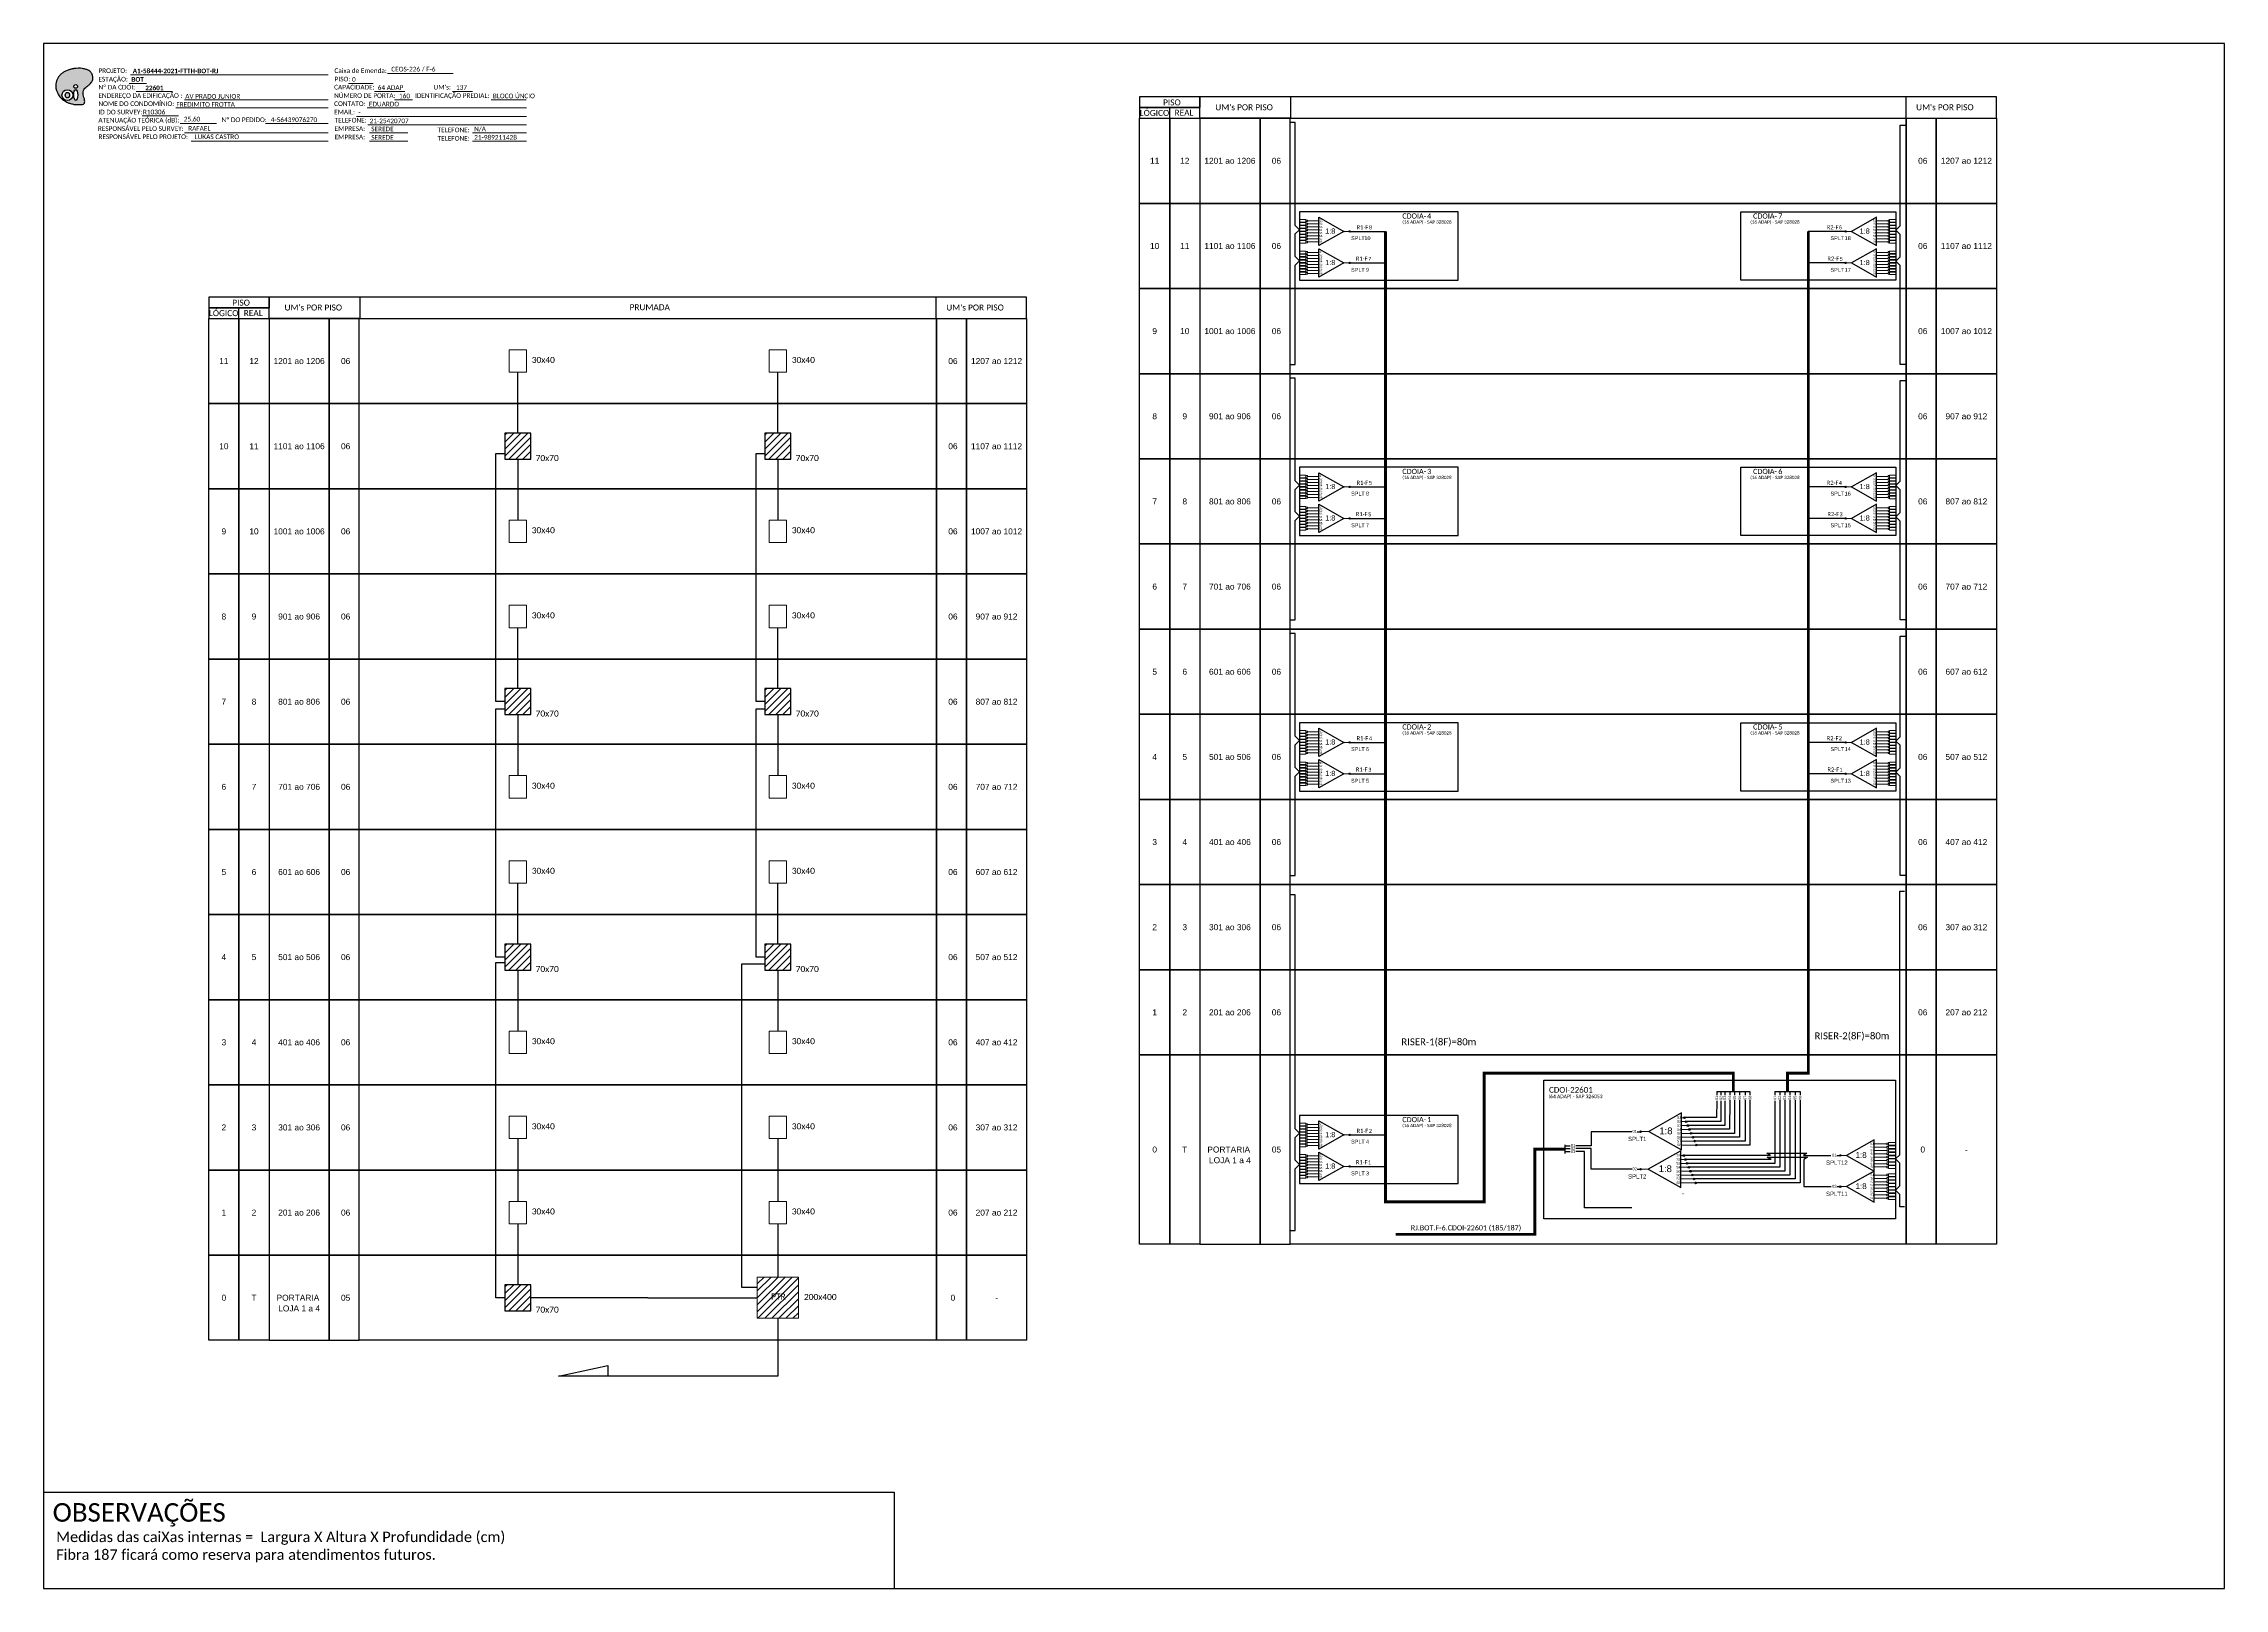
# Model space of a CAD drawing. Extents: x -89 to 2622484776, y -1852823961 to 1299.
# Drawn here: x 910 to 1748, y 705 to 1299 of the extents above; entities that cross this region are included whole.
import ezdxf
from ezdxf.enums import TextEntityAlignment as Align

# ---------------------------------------------------------------- set-up
doc = ezdxf.new("R2010")
doc.units = 0
doc.styles.add('ARIAL', font='arial.ttf')
doc.styles.get("Standard").update_dxf_attribs({"font": 'arial.ttf'})
doc.styles.add('WMF-Calibri0', font='CALIBRI.TTF')
doc.styles.add('WMF-Calibri1', font='CALIBRIB.TTF')
doc.linetypes.add('RESERVA', pattern='A,0.5,-0.15,["RESERVA",Standard,S=0.18,R=0,X=0,Y=-0.1],-1.3', length=1.95)

# ---------------------------------------------------------------- blocks, each defined once
blk = doc.blocks.new('SPLT_1-8_SC-APC')
at = {"color": 1, "lineweight": 0}
blk.add_lwpolyline([(-17.04, -7.55), (-19.26, -7.55)], dxfattribs=at)
at = {"color": 1}
blk.add_lwpolyline([(-7.37, -2.1), (-17.04, -7.55), (-7.37, -13), (-7.37, -2.1)], dxfattribs=at)
at = {"color": 3, "lineweight": 0}
for points in [[(-2.99, -3.51), (-7.37, -3.51)], [(-7.37, -4.66), (-2.99, -4.66)], [(-7.37, -5.82), (-2.99, -5.82)], [(-7.37, -6.97), (-2.99, -6.97)], [(-2.41, -3.02), (-2.41, -4)], [(-2.41, -3.02), (0, -3.02)], [(-2.41, -4), (0, -4)], [(-2.41, -4.17), (-2.41, -5.16)], [(-2.41, -4.17), (0, -4.17)], [(-2.41, -5.16), (0, -5.16)], [(-2.41, -5.32), (-2.41, -6.31)], [(-2.41, -5.32), (0, -5.32)], [(-2.41, -6.31), (0, -6.31)], [(-2.41, -6.48), (-2.41, -7.46)], [(-2.41, -6.48), (0, -6.48)], [(-2.41, -7.46), (0, -7.46)], [(-7.37, -8.12), (-2.99, -8.12)], [(-7.37, -9.28), (-2.99, -9.28)], [(-7.37, -10.43), (-2.99, -10.43)], [(-7.37, -11.58), (-2.99, -11.58)], [(-2.41, -7.63), (-2.41, -8.62)], [(-2.41, -7.63), (0, -7.63)], [(-2.41, -8.62), (0, -8.62)], [(-2.41, -8.78), (-2.41, -9.77)], [(-2.41, -8.78), (0, -8.78)], [(-2.41, -9.77), (0, -9.77)], [(-2.41, -9.94), (-2.41, -10.92)], [(-2.41, -9.94), (0, -9.94)], [(-2.41, -10.92), (0, -10.92)], [(-2.41, -11.09), (-2.41, -12.08)], [(-2.41, -11.09), (0, -11.09)], [(-2.41, -12.08), (0, -12.08)]]:
    blk.add_lwpolyline(points, dxfattribs=at)
for points in [[(-2.99, -3.22), (-2.41, -3.22), (-2.41, -3.8), (-2.99, -3.8)], [(-2.99, -4.38), (-2.41, -4.38), (-2.41, -4.95), (-2.99, -4.95)], [(-2.99, -5.53), (-2.41, -5.53), (-2.41, -6.1), (-2.99, -6.1)], [(-2.99, -6.68), (-2.41, -6.68), (-2.41, -7.26), (-2.99, -7.26)], [(-2.99, -7.84), (-2.41, -7.84), (-2.41, -8.41), (-2.99, -8.41)], [(-2.99, -8.99), (-2.41, -8.99), (-2.41, -9.56), (-2.99, -9.56)], [(-2.99, -10.14), (-2.41, -10.14), (-2.41, -10.72), (-2.99, -10.72)], [(-2.99, -11.3), (-2.41, -11.3), (-2.41, -11.87), (-2.99, -11.87)]]:
    blk.add_lwpolyline(points, close=True, dxfattribs=at)
at = {"color": 1, "style": 'ARIAL'}
for s, height, p in [('1:8', 2, (-13.91, -8.4)), ('S1', 0.75, (-8.74, -3.78)), ('S2', 0.75, (-8.74, -4.97)), ('S3', 0.75, (-8.74, -6.18)), ('S4', 0.75, (-8.74, -7.36)), ('S5', 0.75, (-8.74, -8.57)), ('S6', 0.75, (-8.74, -9.69)), ('S7', 0.75, (-8.74, -10.78)), ('S8', 0.75, (-8.74, -11.9))]:
    blk.add_text(s, height=height, dxfattribs=at).set_placement(p)
blk = doc.blocks.new('SPLT_1-8_DIV_DIR')
h = blk.add_hatch(color=3)
h.dxf.hatch_style = 1
edge = h.paths.add_edge_path()
edge.add_arc((12.77, 4.04), 0.242, 0, 360)
h = blk.add_hatch(color=3)
h.dxf.hatch_style = 1
edge = h.paths.add_edge_path()
edge.add_arc((13.27, 2.88), 0.242, 0, 360)
h = blk.add_hatch(color=3)
h.dxf.hatch_style = 1
edge = h.paths.add_edge_path()
edge.add_arc((13.77, 1.73), 0.242, 0, 360)
h = blk.add_hatch(color=3)
h.dxf.hatch_style = 1
edge = h.paths.add_edge_path()
edge.add_arc((14.27, 0.58), 0.242, 0, 360)
h = blk.add_hatch(color=3)
h.dxf.hatch_style = 1
edge = h.paths.add_edge_path()
edge.add_arc((14.77, -0.58), 0.242, 0, 360)
h = blk.add_hatch(color=3)
h.dxf.hatch_style = 1
edge = h.paths.add_edge_path()
edge.add_arc((15.27, -1.73), 0.242, 0, 360)
h = blk.add_hatch(color=3)
h.dxf.hatch_style = 1
edge = h.paths.add_edge_path()
edge.add_arc((15.77, -2.88), 0.242, 0, 360)
h = blk.add_hatch(color=3)
h.dxf.hatch_style = 1
edge = h.paths.add_edge_path()
edge.add_arc((16.27, -4.04), 0.242, 0, 360)
at = {"color": 1, "lineweight": 0}
blk.add_lwpolyline([(2.22, 0), (0, 0)], dxfattribs=at)
at = {"color": 1}
blk.add_lwpolyline([(11.89, 5.45), (2.22, 0), (11.89, -5.45), (11.89, 5.45)], dxfattribs=at)
at = {"color": 7, "lineweight": 0}
for points in [[(12.77, 4.04), (11.89, 4.04)], [(11.89, 2.88), (13.27, 2.88)], [(11.89, 1.73), (13.77, 1.73)], [(11.89, 0.58), (14.27, 0.58)], [(11.89, -0.58), (14.77, -0.58)], [(11.89, -1.73), (15.27, -1.73)], [(11.89, -2.88), (15.77, -2.88)], [(11.89, -4.04), (16.27, -4.04)]]:
    blk.add_lwpolyline(points, dxfattribs=at)
at = {"color": 3}
for centre in [(12.77, 4.04), (13.27, 2.88), (13.77, 1.73), (14.27, 0.58), (14.77, -0.58), (15.27, -1.73), (15.77, -2.88), (16.27, -4.04)]:
    blk.add_circle(centre, 0.242, dxfattribs=at)
at = {"color": 1, "style": 'ARIAL'}
for s, height, p in [('1:8', 2, (5.35, -0.85)), ('S1', 0.75, (10.52, 3.77)), ('S2', 0.75, (10.52, 2.58)), ('S3', 0.75, (10.52, 1.37)), ('S4', 0.75, (10.52, 0.19)), ('S5', 0.75, (10.52, -1.02)), ('S6', 0.75, (10.52, -2.14)), ('S7', 0.75, (10.52, -3.24)), ('S8', 0.75, (10.52, -4.36))]:
    blk.add_text(s, height=height, dxfattribs=at).set_placement(p)
blk = doc.blocks.new('OI')
h = blk.add_hatch(color=40)
edge = h.paths.add_edge_path()
edge.add_spline(control_points=[(4.35, -0.67), (3.92, -0.99), (3.26, -1.5), (2.81, -2.59), (2.9, -3.5), (3.06, -4.27), (3.31, -4.85), (3.37, -5.39), (3.4, -5.88), (3.2, -6.4), (2.54, -6.61), (1.65, -6.63), (0.55, -6.67), (-0.56, -6.42), (-1.61, -6.14), (-2.77, -5.61), (-3.92, -4.77), (-4.89, -3.7), (-5.34, -2.65), (-5.6, -1.94), (-5.85, -0.96), (-5.71, 0.47), (-5.1, 2.02), (-4.14, 3.02), (-3.3, 3.61), (-2.37, 4.16), (-1.36, 4.44), (-0.56, 4.7), (0.79, 4.85), (2.24, 4.97), (3.79, 4.57), (4.67, 4.21), (5.44, 3.65), (5.76, 2.99), (6.03, 2.21), (6.01, 1.46), (5.72, 0.64), (5.31, 0.08), (4.88, -0.38), (4.51, -0.55), (4.35, -0.67)], knot_values=[0, 0, 0, 0, 1.60434, 2.417191, 3.427595, 4.282808, 4.776746, 5.304182, 5.888771, 6.258406, 6.858137, 7.79129, 8.986195, 10.124242, 11.187857, 12.242908, 13.953784, 15.414161, 16.515391, 17.349188, 17.675853, 19.552021, 21.515531, 22.568638, 23.63245, 24.621084, 25.782718, 26.745347, 27.142653, 29.870543, 31.004649, 31.921532, 32.709589, 33.801391, 34.042471, 35.192333, 35.971461, 36.628871, 37.254359, 37.836911, 37.836911, 37.836911, 37.836911], degree=3, periodic=0)
h.paths.add_polyline_path([(1.13, -0.87, -1), (-0.04, -0.87, -1)], flags=16)
edge = h.paths.add_edge_path(flags=16)
edge.add_ellipse((0.56, -3.59), major_axis=(-0.02, 1.71), ratio=0.361305, start_angle=0, end_angle=360)
h.paths.add_polyline_path([(-0.36, -3.62, -1), (-3.8, -3.62, -1)], flags=16)
edge = h.paths.add_edge_path(flags=0)
edge.add_ellipse((-2.08, -3.62), major_axis=(0, 0.885), ratio=0.758294, start_angle=0, end_angle=360)
at = {"color": 40}
for centre, radius in [((-2.08, -3.62), 1.72), ((0.54, -0.87), 0.587)]:
    blk.add_circle(centre, radius, dxfattribs=at)
blk.add_ellipse((-2.08, -3.62), major_axis=(0, 0.885), ratio=0.758294, start_param=-3.141592653589792, end_param=3.141592653589792, dxfattribs=at)
blk.add_ellipse((0.56, -3.59), major_axis=(-0.02, 1.71), ratio=0.361305, dxfattribs=at)
at = {"color": 40, "start_tangent": (-0.800898, -0.598801), "end_tangent": (-0.800898, -0.598801)}
blk.add_spline([(4.35, -0.67), (3.2, -1.78), (2.9, -2.54), (2.92, -3.55), (3.12, -4.38), (3.28, -4.85), (3.37, -5.37), (3.35, -5.95), (3.2, -6.29), (2.66, -6.55), (1.73, -6.63), (0.54, -6.62), (-0.58, -6.41), (-1.6, -6.11), (-2.56, -5.67), (-3.95, -4.67), (-4.89, -3.56), (-5.37, -2.56), (-5.64, -1.78), (-5.72, -1.46), (-5.63, 0.42), (-4.84, 2.22), (-4.13, 2.99), (-3.27, 3.62), (-2.4, 4.09), (-1.3, 4.47), (-0.37, 4.72), (0.02, 4.77), (2.75, 4.8), (3.85, 4.53), (4.69, 4.16), (5.31, 3.68), (5.85, 2.73), (5.93, 2.5), (5.94, 1.35), (5.67, 0.62), (5.29, 0.08), (4.84, -0.36), (4.35, -0.67)], degree=3, dxfattribs=at)
blk = doc.blocks.new('CARIMBO')
at = {"color": 7, "lineweight": 0}
for points in [[(134.48, -16.3), (159.61, -16.3)], [(35.15, -20.06), (41.7, -20.06)], [(35.66, -16.79), (111.64, -16.79)], [(37.81, -23.14), (51.75, -23.14)], [(119.43, -20.02), (128.92, -20.02)], [(129.48, -23.14), (141.1, -23.14)], [(159.42, -23.14), (167.09, -23.14)], [(40.13, -32.55), (54.07, -32.55)], [(52.97, -29.48), (111.64, -29.48)], [(56.38, -26.37), (111.64, -26.37)], [(122.56, -32.72), (187.83, -32.72)], [(126.6, -29.48), (187.83, -29.48)], [(137.07, -26.37), (144.01, -26.37)], [(174.24, -26.37), (187.8, -26.37)], [(54.67, -35.52), (68.61, -35.52)], [(56.38, -39.07), (111.64, -39.07)], [(126.84, -35.96), (187.83, -35.96)], [(127.45, -39.07), (142.25, -39.07)], [(167.06, -39.07), (187.83, -39.07)], [(58.87, -42.31), (111.64, -42.31)], [(127.45, -42.31), (142.25, -42.31)], [(167.06, -42.31), (187.83, -42.31)]]:
    blk.add_lwpolyline(points, dxfattribs=at)
at = {"color": 7, "xscale": 1.213923925163967, "yscale": 1.213923925163967, "zscale": 1.213923925163967, "rotation": 0.1532896023949059}
blk.add_blockref('OI', (13.86, -20.16), dxfattribs=at)
at = {"color": 7, "lineweight": 0, "style": 'WMF-Calibri0'}
for s, height, p in [('PROJETO:', 1.793, (23.26, -16.04)), ('Caixa de Emenda:', 1.7927, (114.02, -16.04)), ('ESTAÇÃO:', 1.793, (23.26, -19.32)), ('ENDEREÇO DA EDIFICAÇÃO :', 1.7927, (23.26, -25.63)), ('Nº DA CDOI:', 1.7927, (23.26, -22.39)), ('CAPACIDADE:', 1.7927, (113.91, -22.39)), ('NÚMERO DE PORTA:', 1.7927, (113.91, -25.63)), ('PISO:', 1.793, (114.09, -19.28)), ('IDENTIFICAÇÃO PREDIAL:', 1.7927, (144.99, -25.63)), ("UM's:", 1.793, (152.15, -22.39)), ('ATENUAÇÃO TEÓRICA (dB):', 1.7927, (23.26, -35.09)), ('NOME DO CONDOMÍNIO:', 1.7927, (23.26, -28.74)), ('ID DO SURVEY:', 1.7927, (23.26, -31.97)), ('CONTATO:', 1.793, (113.91, -28.74)), ('EMAIL:', 1.793, (113.91, -31.97)), ('TELEFONE:', 1.793, (114.09, -35.09)), ('RESPONSÁVEL PELO SURVEY:', 1.7927, (23.02, -38.32)), ('RESPONSÁVEL PELO PROJETO:', 1.7927, (23.26, -41.44)), ('EMPRESA:', 1.793, (114.09, -38.32)), ('EMPRESA:', 1.793, (114.09, -41.56)), ('TELEFONE:', 1.793, (153.7, -38.83)), ('TELEFONE:', 1.793, (153.7, -42.06))]:
    blk.add_text(s, height=height, dxfattribs=at).set_placement(p)
at = {"color": 7, "lineweight": 0, "flags": 8}
for tag, p, style in [('PROJ', (36.46, -16.13), 'WMF-Calibri1'), ('CEOS-XX', (135.87, -15.46), 'WMF-Calibri0'), ('EST', (35.94, -19.41), 'WMF-Calibri1'), ('LOGRADOURO', (56.65, -25.91), 'WMF-Calibri0'), ('PISO_PTR', (120.78, -19.42), 'WMF-Calibri0'), ('CAPAC.', (130.66, -22.52), 'WMF-Calibri0'), ('N°', (138.85, -25.77), 'WMF-Calibri0'), ("UC'S", (160.78, -22.54), 'WMF-Calibri0'), ('N°PREDIO', (174.94, -25.77), 'WMF-Calibri0'), ('_ID_', (40.39, -31.94), 'WMF-Calibri0'), ('NOME_DO_COND.', (53.23, -29.02), 'WMF-Calibri0'), ('O_POTEN', (56.06, -34.68), 'WMF-Calibri0'), ('EMAIL', (123.26, -32.12), 'WMF-Calibri0'), ('NOME_DO_CONTATO', (127.3, -28.89), 'WMF-Calibri0'), ('RES_SURVEY', (57.78, -38.23), 'WMF-Calibri0'), ('RES_PROJ', (60.27, -41.47), 'WMF-Calibri0'), ('TELEFONE', (127.55, -35.36), 'WMF-Calibri0'), ('EMP_RESP_SURVEY', (128.16, -38.47), 'WMF-Calibri0'), ('EMP_RESP_PROJ', (128.16, -41.71), 'WMF-Calibri0'), ('CONT_RESP_SURVEY', (167.76, -38.47), 'WMF-Calibri0'), ('CONT_RESP_PROJ', (167.76, -41.71), 'WMF-Calibri0')]:
    blk.add_attdef(tag, p, '', height=1.79, dxfattribs=dict(at, style=style))
at = {"color": 7, "lineweight": 0, "style": 'WMF-Calibri1', "flags": 8}
blk.add_attdef("N° CDO'S", text='', height=1.79, dxfattribs=at).set_placement((44.78, -22.68), align=Align.CENTER)

msp = doc.modelspace()

# ---------------------------------------------------------------- hatches: boundary and pattern name
h = msp.add_hatch(color=3)
h.dxf.hatch_style = 1
edge = h.paths.add_edge_path()
edge.add_arc((1411.72, 1226.81), 0.256, 0, 360)
h = msp.add_hatch(color=3)
h.dxf.hatch_style = 1
edge = h.paths.add_edge_path()
edge.add_arc((1602.46, 1226.81), 0.256, 0, 360)
h = msp.add_hatch(color=3)
h.dxf.hatch_style = 1
edge = h.paths.add_edge_path()
edge.add_arc((1411.72, 1214.71), 0.256, 0, 360)
h = msp.add_hatch(color=3)
h.dxf.hatch_style = 1
edge = h.paths.add_edge_path()
edge.add_arc((1602.46, 1214.71), 0.256, 0, 360)
h = msp.add_hatch()
h.set_pattern_fill('ANSI31', color=1, scale=0.6)
h.set_pattern_definition([(45, (-190.055, 170.6281), (-1.3470384, 1.3470384), [])])
h.paths.add_polyline_path([(1086.84, 1139.22), (1096.84, 1139.22), (1096.84, 1149.22), (1086.84, 1149.22)])
h = msp.add_hatch()
h.set_pattern_fill('ANSI31', color=1, scale=0.6)
h.set_pattern_definition([(45, (-90.055, 170.6281), (-1.3470384, 1.3470384), [])])
h.paths.add_polyline_path([(1186.84, 1139.22), (1196.84, 1139.22), (1196.84, 1149.22), (1186.84, 1149.22)])
h = msp.add_hatch(color=3)
h.dxf.hatch_style = 1
edge = h.paths.add_edge_path()
edge.add_arc((1411.72, 1128.57), 0.256, 0, 360)
h = msp.add_hatch(color=3)
h.dxf.hatch_style = 1
edge = h.paths.add_edge_path()
edge.add_arc((1602.46, 1128.57), 0.256, 0, 360)
h = msp.add_hatch(color=3)
h.dxf.hatch_style = 1
edge = h.paths.add_edge_path()
edge.add_arc((1411.72, 1116.48), 0.256, 0, 360)
h = msp.add_hatch(color=3)
h.dxf.hatch_style = 1
edge = h.paths.add_edge_path()
edge.add_arc((1602.46, 1116.48), 0.256, 0, 360)
h = msp.add_hatch()
h.set_pattern_fill('ANSI31', color=1, scale=0.6)
h.set_pattern_definition([(45, (-190.055, 72.3969), (-1.3470384, 1.3470384), [])])
h.paths.add_polyline_path([(1086.84, 1040.99), (1096.84, 1040.99), (1096.84, 1050.99), (1086.84, 1050.99)])
h = msp.add_hatch()
h.set_pattern_fill('ANSI31', color=1, scale=0.6)
h.set_pattern_definition([(45, (-90.055, 72.3969), (-1.3470384, 1.3470384), [])])
h.paths.add_polyline_path([(1186.84, 1040.99), (1196.84, 1040.99), (1196.84, 1050.99), (1186.84, 1050.99)])
h = msp.add_hatch(color=3)
h.dxf.hatch_style = 1
edge = h.paths.add_edge_path()
edge.add_arc((1411.72, 1030.34), 0.256, 0, 360)
h = msp.add_hatch(color=3)
h.dxf.hatch_style = 1
edge = h.paths.add_edge_path()
edge.add_arc((1602.46, 1030.34), 0.256, 0, 360)
h = msp.add_hatch(color=3)
h.dxf.hatch_style = 1
edge = h.paths.add_edge_path()
edge.add_arc((1411.72, 1018.25), 0.256, 0, 360)
h = msp.add_hatch(color=3)
h.dxf.hatch_style = 1
edge = h.paths.add_edge_path()
edge.add_arc((1602.46, 1018.25), 0.256, 0, 360)
h = msp.add_hatch()
h.set_pattern_fill('ANSI31', color=1, scale=0.6)
h.set_pattern_definition([(45, (-190.055, -25.8344), (-1.3470384, 1.3470384), [])])
h.paths.add_polyline_path([(1086.84, 942.76), (1096.84, 942.76), (1096.84, 952.76), (1086.84, 952.76)])
h = msp.add_hatch()
h.set_pattern_fill('ANSI31', color=1, scale=0.6)
h.set_pattern_definition([(45, (-90.055, -25.8344), (-1.3470384, 1.3470384), [])])
h.paths.add_polyline_path([(1186.84, 942.76), (1196.84, 942.76), (1196.84, 952.76), (1186.84, 952.76)])
h = msp.add_hatch(color=3)
h.dxf.hatch_style = 1
edge = h.paths.add_edge_path()
edge.add_arc((1523.6, 880.63), 0.282, 0, 360)
h = msp.add_hatch(color=3)
h.dxf.hatch_style = 1
edge = h.paths.add_edge_path()
edge.add_arc((1411.72, 879.37), 0.256, 0, 360)
h = msp.add_hatch(color=3)
h.dxf.hatch_style = 1
edge = h.paths.add_edge_path()
edge.add_arc((1411.72, 867.27), 0.256, 0, 360)
h = msp.add_hatch(color=3)
h.dxf.hatch_style = 1
edge = h.paths.add_edge_path()
edge.add_arc((1523.6, 866.2), 0.282, 0, 360)
h = msp.add_hatch(color=3)
h.dxf.hatch_style = 1
edge = h.paths.add_edge_path()
edge.add_arc((1600.36, 871.5), 0.282, 0, 360)
h = msp.add_hatch(color=3)
h.dxf.hatch_style = 1
edge = h.paths.add_edge_path()
edge.add_arc((1600.36, 859.51), 0.282, 0, 360)
h = msp.add_hatch()
h.set_pattern_fill('ANSI31', color=1, scale=0.6)
h.set_pattern_definition([(45, (561.7806, 3457.0917), (-1.3470384, 1.3470384), [])])
h.paths.add_polyline_path([(1199.74, 808.88), (1199.74, 824.68), (1183.93, 824.68), (1183.93, 808.88)])
h.paths.add_polyline_path([(1188.67, 815.51), (1195.47, 815.51), (1195.47, 818.99), (1188.67, 818.99)], flags=24)
h = msp.add_hatch()
h.set_pattern_fill('ANSI31', color=1, scale=0.6)
h.set_pattern_definition([(45, (-190.055, -156.8093), (-1.3470384, 1.3470384), [])])
h.paths.add_polyline_path([(1086.84, 811.78), (1096.84, 811.78), (1096.84, 821.78), (1086.84, 821.78)])

# ---------------------------------------------------------------- linework, layer by layer
at = {"color": 6}
for p, q in [((1575.26, 892.53), (1575.26, 868.45)), ((1577.17, 892.72), (1577.17, 866.99)), ((1579.09, 892.72), (1579.09, 865.44)), ((1581.01, 892.72), (1581, 863.94)), ((1583.08, 892.72), (1583.08, 862.45)), ((1584.96, 892.72), (1584.96, 860.94)), ((1575.26, 868.45), (1541.82, 868.45)), ((1577.17, 866.99), (1542.46, 866.99)), ((1579.09, 865.44), (1543.12, 865.44)), ((1581, 863.94), (1543.77, 863.94)), ((1583.08, 862.45), (1544.42, 862.45)), ((1584.96, 860.94), (1545.07, 860.94))]:
    msp.add_line(p, q, dxfattribs=at)
at = {"color": 3}
for p, q in [((1494.5, 875.22), (1496.55, 875.22)), ((1573.57, 871.5), (1540.51, 871.5))]:
    msp.add_line(p, q, dxfattribs=at)
at = {"color": 2}
for p, q in [((1504.63, 874.12), (1498.68, 874.12)), ((1504.63, 866.2), (1504.63, 874.12)), ((1520.21, 866.2), (1504.63, 866.2)), ((1573.73, 869.95), (1541.17, 869.95))]:
    msp.add_line(p, q, dxfattribs=at)
for points in [[(909.5, 705.02), (1748.06, 705.02), (1748.06, 1299.02), (909.5, 1299.02), (909.5, 705.02)], [(1354.09, 1270.33), (1660.42, 1270.33), (1660.42, 1278.56), (1354.09, 1278.56), (1354.09, 1278.56), (1354.09, 1274.45)], [(1389.15, 1270.33), (1389.15, 1278.56)], [(1625.68, 1270.33), (1625.68, 1278.56)], [(1342.52, 1270.33), (1342.52, 1274.45)], [(996.17, 1193.33), (1287.5, 1193.33), (1287.5, 1201.56), (996.17, 1201.56), (996.17, 1201.56), (996.17, 1197.45)], [(1031.23, 1193.33), (1031.23, 1201.56)], [(1252.77, 1193.33), (1252.77, 1201.56)], [(984.6, 1193.33), (984.6, 1197.45)]]:
    msp.add_lwpolyline(points)
for points in [[(1330.95, 1274.45), (1354.09, 1274.45), (1354.09, 1278.56), (1330.95, 1278.56)], [(1330.95, 1270.33), (1354.09, 1270.33), (1354.09, 1274.45), (1330.95, 1274.45)], [(1330.95, 1270.33), (1342.52, 1270.33), (1342.52, 1237.59), (1330.95, 1237.59)], [(1342.52, 1270.33), (1354.09, 1270.33), (1354.09, 1237.59), (1342.52, 1237.59)], [(1377.24, 1270.33), (1354.09, 1270.33), (1354.09, 1237.59), (1377.24, 1237.59)], [(1388.81, 1270.33), (1377.24, 1270.33), (1377.24, 1237.59), (1388.81, 1237.59)], [(1388.81, 1270.33), (1625.7, 1270.33), (1625.7, 1237.59), (1388.81, 1237.59)], [(1625.7, 1270.33), (1637.27, 1270.33), (1637.27, 1237.59), (1625.7, 1237.59)], [(1637.27, 1270.33), (1660.42, 1270.33), (1660.42, 1237.59), (1637.27, 1237.59)], [(1330.95, 1237.59), (1342.52, 1237.59), (1342.52, 1204.85), (1330.95, 1204.85)], [(1342.52, 1237.59), (1354.09, 1237.59), (1354.09, 1204.85), (1342.52, 1204.85)], [(1342.52, 1237.59), (1354.09, 1237.59), (1354.09, 1204.85), (1342.52, 1204.85)], [(1377.24, 1237.59), (1354.09, 1237.59), (1354.09, 1204.85), (1377.24, 1204.85)], [(1388.81, 1237.59), (1377.24, 1237.59), (1377.24, 1204.85), (1388.81, 1204.85)], [(1388.81, 1237.59), (1625.7, 1237.59), (1625.7, 1204.85), (1388.81, 1204.85)], [(1625.7, 1237.59), (1637.27, 1237.59), (1637.27, 1204.85), (1625.7, 1204.85)], [(1637.27, 1237.59), (1660.42, 1237.59), (1660.42, 1204.85), (1637.27, 1204.85)], [(973.03, 1197.45), (996.17, 1197.45), (996.17, 1201.56), (973.03, 1201.56)], [(1330.95, 1204.85), (1342.52, 1204.85), (1342.52, 1172.1), (1330.95, 1172.1)], [(1342.52, 1204.85), (1354.09, 1204.85), (1354.09, 1172.1), (1342.52, 1172.1)], [(1342.52, 1204.85), (1354.09, 1204.85), (1354.09, 1172.1), (1342.52, 1172.1)], [(1377.24, 1204.85), (1354.09, 1204.85), (1354.09, 1172.1), (1377.24, 1172.1)], [(1388.81, 1204.85), (1377.24, 1204.85), (1377.24, 1172.1), (1388.81, 1172.1)], [(1388.81, 1204.85), (1625.7, 1204.85), (1625.7, 1172.1), (1388.81, 1172.1)], [(1625.7, 1204.85), (1637.27, 1204.85), (1637.27, 1172.1), (1625.7, 1172.1)], [(1637.27, 1204.85), (1660.42, 1204.85), (1660.42, 1172.1), (1637.27, 1172.1)], [(973.03, 1193.33), (996.17, 1193.33), (996.17, 1197.45), (973.03, 1197.45)], [(973.03, 1193.33), (984.6, 1193.33), (984.6, 1160.59), (973.03, 1160.59)], [(984.6, 1193.33), (996.17, 1193.33), (996.17, 1160.59), (984.6, 1160.59)], [(1019.32, 1193.33), (996.17, 1193.33), (996.17, 1160.59), (1019.32, 1160.59)], [(1030.89, 1193.33), (1019.32, 1193.33), (1019.32, 1160.59), (1030.89, 1160.59)], [(1030.89, 1193.33), (1252.78, 1193.33), (1252.78, 1160.59), (1030.89, 1160.59)], [(1252.78, 1193.33), (1264.35, 1193.33), (1264.35, 1160.59), (1252.78, 1160.59)], [(1264.35, 1193.33), (1287.5, 1193.33), (1287.5, 1160.59), (1264.35, 1160.59)], [(1330.95, 1172.1), (1342.52, 1172.1), (1342.52, 1139.36), (1330.95, 1139.36)], [(1342.52, 1172.1), (1354.09, 1172.1), (1354.09, 1139.36), (1342.52, 1139.36)], [(1342.52, 1172.1), (1354.09, 1172.1), (1354.09, 1139.36), (1342.52, 1139.36)], [(1377.24, 1172.1), (1354.09, 1172.1), (1354.09, 1139.36), (1377.24, 1139.36)], [(1388.81, 1172.1), (1377.24, 1172.1), (1377.24, 1139.36), (1388.81, 1139.36)], [(1388.81, 1172.1), (1625.7, 1172.1), (1625.7, 1139.36), (1388.81, 1139.36)], [(1625.7, 1172.1), (1637.27, 1172.1), (1637.27, 1139.36), (1625.7, 1139.36)], [(1637.27, 1172.1), (1660.42, 1172.1), (1660.42, 1139.36), (1637.27, 1139.36)], [(973.03, 1160.59), (984.6, 1160.59), (984.6, 1127.85), (973.03, 1127.85)], [(984.6, 1160.59), (996.17, 1160.59), (996.17, 1127.85), (984.6, 1127.85)], [(984.6, 1160.59), (996.17, 1160.59), (996.17, 1127.85), (984.6, 1127.85)], [(1019.32, 1160.59), (996.17, 1160.59), (996.17, 1127.85), (1019.32, 1127.85)], [(1030.89, 1160.59), (1019.32, 1160.59), (1019.32, 1127.85), (1030.89, 1127.85)], [(1030.89, 1160.59), (1252.78, 1160.59), (1252.78, 1127.85), (1030.89, 1127.85)], [(1252.78, 1160.59), (1264.35, 1160.59), (1264.35, 1127.85), (1252.78, 1127.85)], [(1264.35, 1160.59), (1287.5, 1160.59), (1287.5, 1127.85), (1264.35, 1127.85)], [(1330.95, 1139.36), (1342.52, 1139.36), (1342.52, 1106.62), (1330.95, 1106.62)], [(1342.52, 1139.36), (1354.09, 1139.36), (1354.09, 1106.62), (1342.52, 1106.62)], [(1342.52, 1139.36), (1354.09, 1139.36), (1354.09, 1106.62), (1342.52, 1106.62)], [(1377.24, 1139.36), (1354.09, 1139.36), (1354.09, 1106.62), (1377.24, 1106.62)], [(1388.81, 1139.36), (1377.24, 1139.36), (1377.24, 1106.62), (1388.81, 1106.62)], [(1388.81, 1139.36), (1625.7, 1139.36), (1625.7, 1106.62), (1388.81, 1106.62)], [(1625.7, 1139.36), (1637.27, 1139.36), (1637.27, 1106.62), (1625.7, 1106.62)], [(1637.27, 1139.36), (1660.42, 1139.36), (1660.42, 1106.62), (1637.27, 1106.62)], [(973.03, 1127.85), (984.6, 1127.85), (984.6, 1095.1), (973.03, 1095.1)], [(984.6, 1127.85), (996.17, 1127.85), (996.17, 1095.1), (984.6, 1095.1)], [(984.6, 1127.85), (996.17, 1127.85), (996.17, 1095.1), (984.6, 1095.1)], [(1019.32, 1127.85), (996.17, 1127.85), (996.17, 1095.1), (1019.32, 1095.1)], [(1030.89, 1127.85), (1019.32, 1127.85), (1019.32, 1095.1), (1030.89, 1095.1)], [(1030.89, 1127.85), (1252.78, 1127.85), (1252.78, 1095.1), (1030.89, 1095.1)], [(1252.78, 1127.85), (1264.35, 1127.85), (1264.35, 1095.1), (1252.78, 1095.1)], [(1264.35, 1127.85), (1287.5, 1127.85), (1287.5, 1095.1), (1264.35, 1095.1)], [(1330.95, 1106.62), (1342.52, 1106.62), (1342.52, 1073.87), (1330.95, 1073.87)], [(1342.52, 1106.62), (1354.09, 1106.62), (1354.09, 1073.87), (1342.52, 1073.87)], [(1342.52, 1106.62), (1354.09, 1106.62), (1354.09, 1073.87), (1342.52, 1073.87)], [(1377.24, 1106.62), (1354.09, 1106.62), (1354.09, 1073.87), (1377.24, 1073.87)], [(1388.81, 1106.62), (1377.24, 1106.62), (1377.24, 1073.87), (1388.81, 1073.87)], [(1388.81, 1106.62), (1625.7, 1106.62), (1625.7, 1073.87), (1388.81, 1073.87)], [(1625.7, 1106.62), (1637.27, 1106.62), (1637.27, 1073.87), (1625.7, 1073.87)], [(1637.27, 1106.62), (1660.42, 1106.62), (1660.42, 1073.87), (1637.27, 1073.87)], [(973.03, 1095.1), (984.6, 1095.1), (984.6, 1062.36), (973.03, 1062.36)], [(984.6, 1095.1), (996.17, 1095.1), (996.17, 1062.36), (984.6, 1062.36)], [(984.6, 1095.1), (996.17, 1095.1), (996.17, 1062.36), (984.6, 1062.36)], [(1019.32, 1095.1), (996.17, 1095.1), (996.17, 1062.36), (1019.32, 1062.36)], [(1030.89, 1095.1), (1019.32, 1095.1), (1019.32, 1062.36), (1030.89, 1062.36)], [(1030.89, 1095.1), (1252.78, 1095.1), (1252.78, 1062.36), (1030.89, 1062.36)], [(1252.78, 1095.1), (1264.35, 1095.1), (1264.35, 1062.36), (1252.78, 1062.36)], [(1264.35, 1095.1), (1287.5, 1095.1), (1287.5, 1062.36), (1264.35, 1062.36)], [(1330.95, 1073.87), (1342.52, 1073.87), (1342.52, 1041.13), (1330.95, 1041.13)], [(1342.52, 1073.87), (1354.09, 1073.87), (1354.09, 1041.13), (1342.52, 1041.13)], [(1342.52, 1073.87), (1354.09, 1073.87), (1354.09, 1041.13), (1342.52, 1041.13)], [(1377.24, 1073.87), (1354.09, 1073.87), (1354.09, 1041.13), (1377.24, 1041.13)], [(1388.81, 1073.87), (1377.24, 1073.87), (1377.24, 1041.13), (1388.81, 1041.13)], [(1388.81, 1073.87), (1625.7, 1073.87), (1625.7, 1041.13), (1388.81, 1041.13)], [(1625.7, 1073.87), (1637.27, 1073.87), (1637.27, 1041.13), (1625.7, 1041.13)], [(1637.27, 1073.87), (1660.42, 1073.87), (1660.42, 1041.13), (1637.27, 1041.13)], [(973.03, 1062.36), (984.6, 1062.36), (984.6, 1029.62), (973.03, 1029.62)], [(984.6, 1062.36), (996.17, 1062.36), (996.17, 1029.62), (984.6, 1029.62)], [(984.6, 1062.36), (996.17, 1062.36), (996.17, 1029.62), (984.6, 1029.62)], [(1019.32, 1062.36), (996.17, 1062.36), (996.17, 1029.62), (1019.32, 1029.62)], [(1030.89, 1062.36), (1019.32, 1062.36), (1019.32, 1029.62), (1030.89, 1029.62)], [(1030.89, 1062.36), (1252.78, 1062.36), (1252.78, 1029.62), (1030.89, 1029.62)], [(1252.78, 1062.36), (1264.35, 1062.36), (1264.35, 1029.62), (1252.78, 1029.62)], [(1264.35, 1062.36), (1287.5, 1062.36), (1287.5, 1029.62), (1264.35, 1029.62)], [(1330.95, 1041.13), (1342.52, 1041.13), (1342.52, 1008.38), (1330.95, 1008.38)], [(1342.52, 1041.13), (1354.09, 1041.13), (1354.09, 1008.38), (1342.52, 1008.38)], [(1342.52, 1041.13), (1354.09, 1041.13), (1354.09, 1008.38), (1342.52, 1008.38)], [(1377.24, 1041.13), (1354.09, 1041.13), (1354.09, 1008.38), (1377.24, 1008.38)], [(1388.81, 1041.13), (1377.24, 1041.13), (1377.24, 1008.38), (1388.81, 1008.38)], [(1388.81, 1041.13), (1625.7, 1041.13), (1625.7, 1008.38), (1388.81, 1008.38)], [(1625.7, 1041.13), (1637.27, 1041.13), (1637.27, 1008.38), (1625.7, 1008.38)], [(1637.27, 1041.13), (1660.42, 1041.13), (1660.42, 1008.38), (1637.27, 1008.38)], [(973.03, 1029.62), (984.6, 1029.62), (984.6, 996.87), (973.03, 996.87)], [(984.6, 1029.62), (996.17, 1029.62), (996.17, 996.87), (984.6, 996.87)], [(984.6, 1029.62), (996.17, 1029.62), (996.17, 996.87), (984.6, 996.87)], [(1019.32, 1029.62), (996.17, 1029.62), (996.17, 996.87), (1019.32, 996.87)], [(1030.89, 1029.62), (1019.32, 1029.62), (1019.32, 996.87), (1030.89, 996.87)], [(1030.89, 1029.62), (1252.78, 1029.62), (1252.78, 996.87), (1030.89, 996.87)], [(1252.78, 1029.62), (1264.35, 1029.62), (1264.35, 996.87), (1252.78, 996.87)], [(1264.35, 1029.62), (1287.5, 1029.62), (1287.5, 996.87), (1264.35, 996.87)], [(1330.95, 1008.38), (1342.52, 1008.38), (1342.52, 975.64), (1330.95, 975.64)], [(1342.52, 1008.38), (1354.09, 1008.38), (1354.09, 975.64), (1342.52, 975.64)], [(1342.52, 1008.38), (1354.09, 1008.38), (1354.09, 975.64), (1342.52, 975.64)], [(1377.24, 1008.38), (1354.09, 1008.38), (1354.09, 975.64), (1377.24, 975.64)], [(1388.81, 1008.38), (1377.24, 1008.38), (1377.24, 975.64), (1388.81, 975.64)], [(1388.81, 1008.38), (1625.7, 1008.38), (1625.7, 975.64), (1388.81, 975.64)], [(1625.7, 1008.38), (1637.27, 1008.38), (1637.27, 975.64), (1625.7, 975.64)], [(1637.27, 1008.38), (1660.42, 1008.38), (1660.42, 975.64), (1637.27, 975.64)], [(973.03, 996.87), (984.6, 996.87), (984.6, 964.13), (973.03, 964.13)], [(984.6, 996.87), (996.17, 996.87), (996.17, 964.13), (984.6, 964.13)], [(984.6, 996.87), (996.17, 996.87), (996.17, 964.13), (984.6, 964.13)], [(1019.32, 996.87), (996.17, 996.87), (996.17, 964.13), (1019.32, 964.13)], [(1030.89, 996.87), (1019.32, 996.87), (1019.32, 964.13), (1030.89, 964.13)], [(1030.89, 996.87), (1252.78, 996.87), (1252.78, 964.13), (1030.89, 964.13)], [(1252.78, 996.87), (1264.35, 996.87), (1264.35, 964.13), (1252.78, 964.13)], [(1264.35, 996.87), (1287.5, 996.87), (1287.5, 964.13), (1264.35, 964.13)], [(1330.95, 975.64), (1342.52, 975.64), (1342.52, 942.9), (1330.95, 942.9)], [(1342.52, 975.64), (1354.09, 975.64), (1354.09, 942.9), (1342.52, 942.9)], [(1342.52, 975.64), (1354.09, 975.64), (1354.09, 942.9), (1342.52, 942.9)], [(1377.24, 975.64), (1354.09, 975.64), (1354.09, 942.9), (1377.24, 942.9)], [(1388.81, 975.64), (1377.24, 975.64), (1377.24, 942.9), (1388.81, 942.9)], [(1388.81, 975.64), (1625.7, 975.64), (1625.7, 942.9), (1388.81, 942.9)], [(1625.7, 975.64), (1637.27, 975.64), (1637.27, 942.9), (1625.7, 942.9)], [(1637.27, 975.64), (1660.42, 975.64), (1660.42, 942.9), (1637.27, 942.9)], [(973.03, 964.13), (984.6, 964.13), (984.6, 931.38), (973.03, 931.38)], [(984.6, 964.13), (996.17, 964.13), (996.17, 931.38), (984.6, 931.38)], [(984.6, 964.13), (996.17, 964.13), (996.17, 931.38), (984.6, 931.38)], [(1019.32, 964.13), (996.17, 964.13), (996.17, 931.38), (1019.32, 931.38)], [(1030.89, 964.13), (1019.32, 964.13), (1019.32, 931.38), (1030.89, 931.38)], [(1030.89, 964.13), (1252.78, 964.13), (1252.78, 931.38), (1030.89, 931.38)], [(1252.78, 964.13), (1264.35, 964.13), (1264.35, 931.38), (1252.78, 931.38)], [(1264.35, 964.13), (1287.5, 964.13), (1287.5, 931.38), (1264.35, 931.38)], [(1330.95, 942.9), (1342.52, 942.9), (1342.52, 910.15), (1330.95, 910.15)], [(1342.52, 942.9), (1354.09, 942.9), (1354.09, 910.15), (1342.52, 910.15)], [(1342.52, 942.9), (1354.09, 942.9), (1354.09, 910.15), (1342.52, 910.15)], [(1377.24, 942.9), (1354.09, 942.9), (1354.09, 910.15), (1377.24, 910.15)], [(1388.81, 942.9), (1377.24, 942.9), (1377.24, 910.15), (1388.81, 910.15)], [(1388.81, 942.9), (1625.7, 942.9), (1625.7, 910.15), (1388.81, 910.15)], [(1625.7, 942.9), (1637.27, 942.9), (1637.27, 910.15), (1625.7, 910.15)], [(1637.27, 942.9), (1660.42, 942.9), (1660.42, 910.15), (1637.27, 910.15)], [(973.03, 931.38), (984.6, 931.38), (984.6, 898.64), (973.03, 898.64)], [(984.6, 931.38), (996.17, 931.38), (996.17, 898.64), (984.6, 898.64)], [(984.6, 931.38), (996.17, 931.38), (996.17, 898.64), (984.6, 898.64)], [(1019.32, 931.38), (996.17, 931.38), (996.17, 898.64), (1019.32, 898.64)], [(1030.89, 931.38), (1019.32, 931.38), (1019.32, 898.64), (1030.89, 898.64)], [(1030.89, 931.38), (1252.78, 931.38), (1252.78, 898.64), (1030.89, 898.64)], [(1252.78, 931.38), (1264.35, 931.38), (1264.35, 898.64), (1252.78, 898.64)], [(1264.35, 931.38), (1287.5, 931.38), (1287.5, 898.64), (1264.35, 898.64)], [(1330.95, 910.15), (1342.52, 910.15), (1342.52, 837.41), (1330.95, 837.41)], [(1342.52, 910.15), (1354.09, 910.15), (1354.09, 837.41), (1342.52, 837.41)], [(1342.52, 910.15), (1354.09, 910.15), (1354.09, 837.41), (1342.52, 837.41)], [(1377.24, 910.15), (1354.09, 910.15), (1354.09, 837.41), (1377.24, 837.41)], [(1388.81, 910.15), (1377.24, 910.15), (1377.24, 837.41), (1388.81, 837.41)], [(1388.81, 910.15), (1625.7, 910.15), (1625.7, 837.41), (1388.81, 837.41)], [(1625.7, 910.15), (1637.27, 910.15), (1637.27, 837.41), (1625.7, 837.41)], [(1637.27, 910.15), (1660.42, 910.15), (1660.42, 837.41), (1637.27, 837.41)], [(973.03, 898.64), (984.6, 898.64), (984.6, 865.9), (973.03, 865.9)], [(984.6, 898.64), (996.17, 898.64), (996.17, 865.9), (984.6, 865.9)], [(984.6, 898.64), (996.17, 898.64), (996.17, 865.9), (984.6, 865.9)], [(1019.32, 898.64), (996.17, 898.64), (996.17, 865.9), (1019.32, 865.9)], [(1030.89, 898.64), (1019.32, 898.64), (1019.32, 865.9), (1030.89, 865.9)], [(1030.89, 898.64), (1252.78, 898.64), (1252.78, 865.9), (1030.89, 865.9)], [(1252.78, 898.64), (1264.35, 898.64), (1264.35, 865.9), (1252.78, 865.9)], [(1264.35, 898.64), (1287.5, 898.64), (1287.5, 865.9), (1264.35, 865.9)], [(973.03, 865.9), (984.6, 865.9), (984.6, 833.15), (973.03, 833.15)], [(984.6, 865.9), (996.17, 865.9), (996.17, 833.15), (984.6, 833.15)], [(984.6, 865.9), (996.17, 865.9), (996.17, 833.15), (984.6, 833.15)], [(1019.32, 865.9), (996.17, 865.9), (996.17, 833.15), (1019.32, 833.15)], [(1030.89, 865.9), (1019.32, 865.9), (1019.32, 833.15), (1030.89, 833.15)], [(1030.89, 865.9), (1252.78, 865.9), (1252.78, 833.15), (1030.89, 833.15)], [(1252.78, 865.9), (1264.35, 865.9), (1264.35, 833.15), (1252.78, 833.15)], [(1264.35, 865.9), (1287.5, 865.9), (1287.5, 833.15), (1264.35, 833.15)], [(973.03, 833.15), (984.6, 833.15), (984.6, 800.41), (973.03, 800.41)], [(984.6, 833.15), (996.17, 833.15), (996.17, 800.41), (984.6, 800.41)], [(984.6, 833.15), (996.17, 833.15), (996.17, 800.41), (984.6, 800.41)], [(1019.32, 833.15), (996.17, 833.15), (996.17, 800.41), (1019.32, 800.41)], [(1030.89, 833.15), (1019.32, 833.15), (1019.32, 800.41), (1030.89, 800.41)], [(1030.89, 833.15), (1252.78, 833.15), (1252.78, 800.41), (1030.89, 800.41)], [(1252.78, 833.15), (1264.35, 833.15), (1264.35, 800.41), (1252.78, 800.41)], [(1264.35, 833.15), (1287.5, 833.15), (1287.5, 800.41), (1264.35, 800.41)]]:
    msp.add_lwpolyline(points, close=True)
at = {"color": 7, "lineweight": 0}
msp.add_lwpolyline([(994.81, 1268.26), (1018.96, 1268.26)], dxfattribs=at)
at = {"color": 3}
for points in [[(1388.92, 1175.67), (1390.74, 1175.67), (1390.74, 1213.84), (1392.46, 1215.49), (1390.74, 1217.15), (1390.74, 1225.82), (1392.46, 1227.48), (1390.74, 1229.14), (1390.74, 1268.67), (1388.92, 1268.67)], [(1625.26, 1175.67), (1623.45, 1175.67), (1623.44, 1213.67), (1621.72, 1215.33), (1623.44, 1216.99), (1623.44, 1225.66), (1621.72, 1227.32), (1623.44, 1228.98), (1623.45, 1267.67), (1625.26, 1267.67)], [(1388.92, 1077.43), (1390.74, 1077.43), (1390.74, 1115.6), (1392.46, 1117.26), (1390.74, 1118.92), (1390.74, 1127.59), (1392.46, 1129.25), (1390.74, 1130.91), (1390.74, 1170.43), (1388.92, 1170.43)], [(1625.26, 1077.43), (1623.45, 1077.43), (1623.44, 1115.44), (1621.72, 1117.1), (1623.44, 1118.76), (1623.44, 1127.43), (1621.72, 1129.09), (1623.44, 1130.75), (1623.45, 1169.43), (1625.26, 1169.43)], [(1388.92, 979.2), (1390.74, 979.2), (1390.74, 1017.37), (1392.46, 1019.03), (1390.74, 1020.69), (1390.74, 1029.36), (1392.46, 1031.02), (1390.74, 1032.68), (1390.74, 1072.2), (1388.92, 1072.2)], [(1625.26, 979.2), (1623.45, 979.2), (1623.44, 1017.21), (1621.72, 1018.87), (1623.44, 1020.53), (1623.44, 1029.2), (1621.72, 1030.86), (1623.44, 1032.52), (1623.45, 1071.2), (1625.26, 1071.2)], [(1625.09, 851.73), (1623.27, 851.73), (1623.27, 856.49), (1621.54, 858.15), (1623.27, 859.81), (1623.27, 868.48), (1621.54, 870.14), (1623.27, 871.79), (1623.27, 973.17), (1625.09, 973.17)], [(1388.92, 842.67), (1390.74, 842.67), (1390.74, 866.4), (1392.46, 868.06), (1390.74, 869.71), (1390.74, 878.38), (1392.46, 880.04), (1390.74, 881.7), (1390.74, 971.67), (1388.92, 971.67)], [(1520.21, 880.63), (1504.63, 880.63), (1504.63, 875.22), (1498.66, 875.22)], [(1522.29, 880.63), (1523.6, 880.63)], [(1573.57, 871.5), (1572.15, 872.36), (1587.55, 872.36), (1586.16, 871.5)], [(1586.16, 871.5), (1596.78, 871.5)], [(1599.04, 871.5), (1600.36, 871.5)]]:
    msp.add_lwpolyline(points, dxfattribs=at)
at = {"color": 1}
for points in [[(1392.46, 1210.46), (1392.46, 1210.46), (1392.46, 1208.09), (1453.43, 1208.09), (1453.43, 1234.35), (1445.59, 1234.35)], [(1621.72, 1210.46), (1621.72, 1210.46), (1621.72, 1208.09), (1562.17, 1208.09), (1562.17, 1234.35), (1568.59, 1234.35)], [(1399.83, 1232.25), (1409.5, 1226.81), (1399.83, 1221.36), (1399.83, 1232.25)], [(1399.83, 1220.16), (1409.5, 1214.71), (1399.83, 1209.26), (1399.83, 1220.16)], [(1392.46, 1112.23), (1392.46, 1112.23), (1392.46, 1109.85), (1453.43, 1109.85), (1453.43, 1136.12), (1445.59, 1136.12)], [(1399.83, 1134.02), (1409.5, 1128.57), (1399.83, 1123.13), (1399.83, 1134.02)], [(1621.72, 1112.23), (1621.72, 1112.23), (1621.72, 1109.85), (1562.17, 1109.85), (1562.17, 1136.12), (1568.59, 1136.12)], [(1399.83, 1121.93), (1409.5, 1116.48), (1399.83, 1111.03), (1399.83, 1121.93)], [(1392.46, 1014), (1392.46, 1014), (1392.46, 1011.62), (1453.43, 1011.62), (1453.43, 1037.89), (1445.59, 1037.89)], [(1399.83, 1035.79), (1409.5, 1030.34), (1399.83, 1024.89), (1399.83, 1035.79)], [(1621.72, 1014), (1621.72, 1014), (1621.72, 1011.62), (1562.17, 1011.62), (1562.17, 1037.89), (1568.59, 1037.89)], [(1399.83, 1023.7), (1409.5, 1018.25), (1399.83, 1012.8), (1399.83, 1023.7)], [(1392.46, 863.02), (1392.46, 863.02), (1392.46, 860.65), (1453.43, 860.65), (1453.43, 886.91), (1445.59, 886.91)], [(1399.83, 884.82), (1409.5, 879.37), (1399.83, 873.92), (1399.83, 884.82)], [(1399.83, 872.72), (1409.5, 867.27), (1399.83, 861.83), (1399.83, 872.72)], [(1494.5, 875.53), (1494.5, 872.22)]]:
    msp.add_lwpolyline(points, dxfattribs=at)
for points in [[(1453.43, 1234.35), (1392.46, 1234.35), (1392.46, 1208.09), (1453.43, 1208.09)], [(1562.17, 1234.35), (1621.72, 1234.35), (1621.72, 1208.09), (1562.17, 1208.09)], [(1086.84, 1139.22), (1096.84, 1139.22), (1096.84, 1149.22), (1086.84, 1149.22)], [(1186.84, 1139.22), (1196.84, 1139.22), (1196.84, 1149.22), (1186.84, 1149.22)], [(1453.43, 1136.12), (1392.46, 1136.12), (1392.46, 1109.85), (1453.43, 1109.85)], [(1562.17, 1136.12), (1621.72, 1136.12), (1621.72, 1109.85), (1562.17, 1109.85)], [(1086.84, 1040.99), (1096.84, 1040.99), (1096.84, 1050.99), (1086.84, 1050.99)], [(1186.84, 1040.99), (1196.84, 1040.99), (1196.84, 1050.99), (1186.84, 1050.99)], [(1453.43, 1037.89), (1392.46, 1037.89), (1392.46, 1011.62), (1453.43, 1011.62)], [(1562.17, 1037.89), (1621.72, 1037.89), (1621.72, 1011.62), (1562.17, 1011.62)], [(1086.84, 942.76), (1096.84, 942.76), (1096.84, 952.76), (1086.84, 952.76)], [(1186.84, 942.76), (1196.84, 942.76), (1196.84, 952.76), (1186.84, 952.76)], [(1486.35, 900.39), (1621.54, 900.39), (1621.54, 847.17), (1486.35, 847.17)], [(1453.43, 886.91), (1392.46, 886.91), (1392.46, 860.65), (1453.43, 860.65)], [(1086.84, 811.78), (1096.84, 811.78), (1096.84, 821.78), (1086.84, 821.78)]]:
    msp.add_lwpolyline(points, close=True, dxfattribs=at)
at = {"color": 3, "lineweight": 0}
for points in [[(1394.88, 1231.34), (1392.46, 1231.34)], [(1394.88, 1230.35), (1392.46, 1230.35)], [(1394.88, 1230.18), (1392.46, 1230.18)], [(1394.88, 1229.2), (1392.46, 1229.2)], [(1394.88, 1229.03), (1392.46, 1229.03)], [(1394.88, 1228.04), (1392.46, 1228.04)], [(1394.88, 1227.88), (1392.46, 1227.88)], [(1394.88, 1226.89), (1392.46, 1226.89)], [(1394.88, 1226.72), (1392.46, 1226.72)], [(1394.88, 1225.74), (1392.46, 1225.74)], [(1394.88, 1225.57), (1392.46, 1225.57)], [(1394.88, 1224.58), (1392.46, 1224.58)], [(1394.88, 1224.42), (1392.46, 1224.42)], [(1394.88, 1231.34), (1394.88, 1230.35)], [(1394.88, 1230.18), (1394.88, 1229.2)], [(1394.88, 1229.03), (1394.88, 1228.04)], [(1394.88, 1227.88), (1394.88, 1226.89)], [(1394.88, 1226.72), (1394.88, 1225.74)], [(1394.88, 1225.57), (1394.88, 1224.58)], [(1394.88, 1224.42), (1394.88, 1223.43)], [(1395.46, 1230.84), (1399.83, 1230.84)], [(1399.83, 1229.69), (1395.46, 1229.69)], [(1399.83, 1228.54), (1395.46, 1228.54)], [(1399.83, 1227.38), (1395.46, 1227.38)], [(1399.83, 1226.23), (1395.46, 1226.23)], [(1399.83, 1225.08), (1395.46, 1225.08)], [(1394.88, 1223.43), (1392.46, 1223.43)], [(1394.88, 1223.26), (1392.46, 1223.26)], [(1394.88, 1222.28), (1392.46, 1222.28)], [(1394.88, 1219.24), (1392.46, 1219.24)], [(1394.88, 1218.25), (1392.46, 1218.25)], [(1394.88, 1218.09), (1392.46, 1218.09)], [(1394.88, 1217.1), (1392.46, 1217.1)], [(1394.88, 1216.94), (1392.46, 1216.94)], [(1394.88, 1215.95), (1392.46, 1215.95)], [(1394.88, 1223.26), (1394.88, 1222.28)], [(1394.88, 1219.24), (1394.88, 1218.25)], [(1394.88, 1218.09), (1394.88, 1217.1)], [(1394.88, 1216.94), (1394.88, 1215.95)], [(1399.83, 1223.92), (1395.46, 1223.92)], [(1399.83, 1222.77), (1395.46, 1222.77)], [(1395.46, 1218.75), (1399.83, 1218.75)], [(1399.83, 1217.59), (1395.46, 1217.59)], [(1399.83, 1216.44), (1395.46, 1216.44)], [(1394.88, 1215.78), (1392.46, 1215.78)], [(1394.88, 1214.8), (1392.46, 1214.8)], [(1394.88, 1214.63), (1392.46, 1214.63)], [(1394.88, 1213.64), (1392.46, 1213.64)], [(1394.88, 1213.48), (1392.46, 1213.48)], [(1394.88, 1212.49), (1392.46, 1212.49)], [(1394.88, 1212.32), (1392.46, 1212.32)], [(1394.88, 1211.34), (1392.46, 1211.34)], [(1394.88, 1211.17), (1392.46, 1211.17)], [(1394.88, 1210.18), (1392.46, 1210.18)], [(1394.88, 1215.78), (1394.88, 1214.8)], [(1394.88, 1214.63), (1394.88, 1213.64)], [(1394.88, 1213.48), (1394.88, 1212.49)], [(1394.88, 1212.32), (1394.88, 1211.34)], [(1394.88, 1211.17), (1394.88, 1210.18)], [(1399.83, 1215.29), (1395.46, 1215.29)], [(1399.83, 1214.14), (1395.46, 1214.14)], [(1399.83, 1212.98), (1395.46, 1212.98)], [(1399.83, 1211.83), (1395.46, 1211.83)], [(1399.83, 1210.68), (1395.46, 1210.68)], [(1394.88, 1133.1), (1392.46, 1133.1)], [(1394.88, 1132.12), (1392.46, 1132.12)], [(1394.88, 1133.1), (1394.88, 1132.12)], [(1395.46, 1132.61), (1399.83, 1132.61)], [(1394.88, 1131.95), (1392.46, 1131.95)], [(1394.88, 1130.96), (1392.46, 1130.96)], [(1394.88, 1130.8), (1392.46, 1130.8)], [(1394.88, 1129.81), (1392.46, 1129.81)], [(1394.88, 1129.64), (1392.46, 1129.64)], [(1394.88, 1128.66), (1392.46, 1128.66)], [(1394.88, 1128.49), (1392.46, 1128.49)], [(1394.88, 1127.51), (1392.46, 1127.51)], [(1394.88, 1127.34), (1392.46, 1127.34)], [(1394.88, 1126.35), (1392.46, 1126.35)], [(1394.88, 1126.19), (1392.46, 1126.19)], [(1394.88, 1125.2), (1392.46, 1125.2)], [(1394.88, 1125.03), (1392.46, 1125.03)], [(1394.88, 1124.05), (1392.46, 1124.05)], [(1394.88, 1131.95), (1394.88, 1130.96)], [(1394.88, 1130.8), (1394.88, 1129.81)], [(1394.88, 1129.64), (1394.88, 1128.66)], [(1394.88, 1128.49), (1394.88, 1127.51)], [(1394.88, 1127.34), (1394.88, 1126.35)], [(1394.88, 1126.19), (1394.88, 1125.2)], [(1394.88, 1125.03), (1394.88, 1124.05)], [(1399.83, 1131.46), (1395.46, 1131.46)], [(1399.83, 1130.3), (1395.46, 1130.3)], [(1399.83, 1129.15), (1395.46, 1129.15)], [(1399.83, 1128), (1395.46, 1128)], [(1399.83, 1126.85), (1395.46, 1126.85)], [(1399.83, 1125.69), (1395.46, 1125.69)], [(1399.83, 1124.54), (1395.46, 1124.54)], [(1394.88, 1121.01), (1392.46, 1121.01)], [(1394.88, 1120.02), (1392.46, 1120.02)], [(1394.88, 1119.86), (1392.46, 1119.86)], [(1394.88, 1118.87), (1392.46, 1118.87)], [(1394.88, 1118.7), (1392.46, 1118.7)], [(1394.88, 1117.72), (1392.46, 1117.72)], [(1394.88, 1117.55), (1392.46, 1117.55)], [(1394.88, 1116.56), (1392.46, 1116.56)], [(1394.88, 1116.4), (1392.46, 1116.4)], [(1394.88, 1115.41), (1392.46, 1115.41)], [(1394.88, 1121.01), (1394.88, 1120.02)], [(1394.88, 1119.86), (1394.88, 1118.87)], [(1394.88, 1118.7), (1394.88, 1117.72)], [(1394.88, 1117.55), (1394.88, 1116.56)], [(1394.88, 1116.4), (1394.88, 1115.41)], [(1395.46, 1120.52), (1399.83, 1120.52)], [(1399.83, 1119.36), (1395.46, 1119.36)], [(1399.83, 1118.21), (1395.46, 1118.21)], [(1399.83, 1117.06), (1395.46, 1117.06)], [(1399.83, 1115.9), (1395.46, 1115.9)], [(1394.88, 1115.25), (1392.46, 1115.25)], [(1394.88, 1114.26), (1392.46, 1114.26)], [(1394.88, 1114.09), (1392.46, 1114.09)], [(1394.88, 1113.11), (1392.46, 1113.11)], [(1394.88, 1112.94), (1392.46, 1112.94)], [(1394.88, 1111.95), (1392.46, 1111.95)], [(1394.88, 1115.25), (1394.88, 1114.26)], [(1394.88, 1114.09), (1394.88, 1113.11)], [(1394.88, 1112.94), (1394.88, 1111.95)], [(1399.83, 1114.75), (1395.46, 1114.75)], [(1399.83, 1113.6), (1395.46, 1113.6)], [(1399.83, 1112.45), (1395.46, 1112.45)], [(1394.88, 1034.87), (1392.46, 1034.87)], [(1394.88, 1033.89), (1392.46, 1033.89)], [(1394.88, 1033.72), (1392.46, 1033.72)], [(1394.88, 1032.73), (1392.46, 1032.73)], [(1394.88, 1032.57), (1392.46, 1032.57)], [(1394.88, 1031.58), (1392.46, 1031.58)], [(1394.88, 1034.87), (1394.88, 1033.89)], [(1394.88, 1033.72), (1394.88, 1032.73)], [(1394.88, 1032.57), (1394.88, 1031.58)], [(1395.46, 1034.38), (1399.83, 1034.38)], [(1399.83, 1033.23), (1395.46, 1033.23)], [(1399.83, 1032.07), (1395.46, 1032.07)], [(1394.88, 1031.41), (1392.46, 1031.41)], [(1394.88, 1030.43), (1392.46, 1030.43)], [(1394.88, 1030.26), (1392.46, 1030.26)], [(1394.88, 1029.27), (1392.46, 1029.27)], [(1394.88, 1029.11), (1392.46, 1029.11)], [(1394.88, 1028.12), (1392.46, 1028.12)], [(1394.88, 1027.95), (1392.46, 1027.95)], [(1394.88, 1026.97), (1392.46, 1026.97)], [(1394.88, 1026.8), (1392.46, 1026.8)], [(1394.88, 1025.81), (1392.46, 1025.81)], [(1394.88, 1031.41), (1394.88, 1030.43)], [(1394.88, 1030.26), (1394.88, 1029.27)], [(1394.88, 1029.11), (1394.88, 1028.12)], [(1394.88, 1027.95), (1394.88, 1026.97)], [(1394.88, 1026.8), (1394.88, 1025.81)], [(1399.83, 1030.92), (1395.46, 1030.92)], [(1399.83, 1029.77), (1395.46, 1029.77)], [(1399.83, 1028.61), (1395.46, 1028.61)], [(1399.83, 1027.46), (1395.46, 1027.46)], [(1399.83, 1026.31), (1395.46, 1026.31)], [(1394.88, 1022.78), (1392.46, 1022.78)], [(1394.88, 1021.79), (1392.46, 1021.79)], [(1394.88, 1021.63), (1392.46, 1021.63)], [(1394.88, 1020.64), (1392.46, 1020.64)], [(1394.88, 1020.47), (1392.46, 1020.47)], [(1394.88, 1019.49), (1392.46, 1019.49)], [(1394.88, 1019.32), (1392.46, 1019.32)], [(1394.88, 1018.33), (1392.46, 1018.33)], [(1394.88, 1018.17), (1392.46, 1018.17)], [(1394.88, 1017.18), (1392.46, 1017.18)], [(1394.88, 1017.01), (1392.46, 1017.01)], [(1394.88, 1016.03), (1392.46, 1016.03)], [(1394.88, 1015.86), (1392.46, 1015.86)], [(1394.88, 1014.87), (1392.46, 1014.87)], [(1394.88, 1014.71), (1392.46, 1014.71)], [(1394.88, 1022.78), (1394.88, 1021.79)], [(1394.88, 1021.63), (1394.88, 1020.64)], [(1394.88, 1020.47), (1394.88, 1019.49)], [(1394.88, 1019.32), (1394.88, 1018.33)], [(1394.88, 1018.17), (1394.88, 1017.18)], [(1394.88, 1017.01), (1394.88, 1016.03)], [(1394.88, 1015.86), (1394.88, 1014.87)], [(1394.88, 1014.71), (1394.88, 1013.72)], [(1395.46, 1022.29), (1399.83, 1022.29)], [(1399.83, 1021.13), (1395.46, 1021.13)], [(1399.83, 1019.98), (1395.46, 1019.98)], [(1399.83, 1018.83), (1395.46, 1018.83)], [(1399.83, 1017.67), (1395.46, 1017.67)], [(1399.83, 1016.52), (1395.46, 1016.52)], [(1399.83, 1015.37), (1395.46, 1015.37)], [(1394.88, 1013.72), (1392.46, 1013.72)], [(1399.83, 1014.21), (1395.46, 1014.21)], [(1394.88, 883.9), (1392.46, 883.9)], [(1394.88, 882.91), (1392.46, 882.91)], [(1394.88, 882.74), (1392.46, 882.74)], [(1394.88, 881.76), (1392.46, 881.76)], [(1394.88, 881.59), (1392.46, 881.59)], [(1394.88, 880.6), (1392.46, 880.6)], [(1394.88, 883.9), (1394.88, 882.91)], [(1394.88, 882.74), (1394.88, 881.76)], [(1394.88, 881.59), (1394.88, 880.6)], [(1395.46, 883.4), (1399.83, 883.4)], [(1399.83, 882.25), (1395.46, 882.25)], [(1399.83, 881.1), (1395.46, 881.1)], [(1394.88, 880.44), (1392.46, 880.44)], [(1394.88, 879.45), (1392.46, 879.45)], [(1394.88, 879.29), (1392.46, 879.29)], [(1394.88, 878.3), (1392.46, 878.3)], [(1394.88, 878.13), (1392.46, 878.13)], [(1394.88, 877.15), (1392.46, 877.15)], [(1394.88, 876.98), (1392.46, 876.98)], [(1394.88, 875.99), (1392.46, 875.99)], [(1394.88, 875.83), (1392.46, 875.83)], [(1394.88, 874.84), (1392.46, 874.84)], [(1394.88, 880.44), (1394.88, 879.45)], [(1394.88, 879.29), (1394.88, 878.3)], [(1394.88, 878.13), (1394.88, 877.15)], [(1394.88, 876.98), (1394.88, 875.99)], [(1394.88, 875.83), (1394.88, 874.84)], [(1399.83, 879.95), (1395.46, 879.95)], [(1399.83, 878.79), (1395.46, 878.79)], [(1399.83, 877.64), (1395.46, 877.64)], [(1399.83, 876.49), (1395.46, 876.49)], [(1399.83, 875.33), (1395.46, 875.33)], [(1394.88, 871.8), (1392.46, 871.8)], [(1394.88, 870.82), (1392.46, 870.82)], [(1394.88, 870.65), (1392.46, 870.65)], [(1394.88, 869.66), (1392.46, 869.66)], [(1394.88, 869.5), (1392.46, 869.5)], [(1394.88, 868.51), (1392.46, 868.51)], [(1394.88, 868.34), (1392.46, 868.34)], [(1394.88, 867.36), (1392.46, 867.36)], [(1394.88, 867.19), (1392.46, 867.19)], [(1394.88, 866.21), (1392.46, 866.21)], [(1394.88, 866.04), (1392.46, 866.04)], [(1394.88, 865.05), (1392.46, 865.05)], [(1394.88, 864.89), (1392.46, 864.89)], [(1394.88, 863.9), (1392.46, 863.9)], [(1394.88, 863.73), (1392.46, 863.73)], [(1394.88, 871.8), (1394.88, 870.82)], [(1394.88, 870.65), (1394.88, 869.66)], [(1394.88, 869.5), (1394.88, 868.51)], [(1394.88, 868.34), (1394.88, 867.36)], [(1394.88, 867.19), (1394.88, 866.21)], [(1394.88, 866.04), (1394.88, 865.05)], [(1394.88, 864.89), (1394.88, 863.9)], [(1394.88, 863.73), (1394.88, 862.75)], [(1395.46, 871.31), (1399.83, 871.31)], [(1399.83, 870.16), (1395.46, 870.16)], [(1399.83, 869), (1395.46, 869)], [(1399.83, 867.85), (1395.46, 867.85)], [(1399.83, 866.7), (1395.46, 866.7)], [(1399.83, 865.55), (1395.46, 865.55)], [(1399.83, 864.39), (1395.46, 864.39)], [(1394.88, 862.75), (1392.46, 862.75)], [(1399.83, 863.24), (1395.46, 863.24)]]:
    msp.add_lwpolyline(points, dxfattribs=at)
for points in [[(1395.46, 1231.13), (1394.88, 1231.13), (1394.88, 1230.56), (1395.46, 1230.56)], [(1395.46, 1229.98), (1394.88, 1229.98), (1394.88, 1229.4), (1395.46, 1229.4)], [(1395.46, 1228.82), (1394.88, 1228.82), (1394.88, 1228.25), (1395.46, 1228.25)], [(1395.46, 1227.67), (1394.88, 1227.67), (1394.88, 1227.1), (1395.46, 1227.1)], [(1395.46, 1226.52), (1394.88, 1226.52), (1394.88, 1225.94), (1395.46, 1225.94)], [(1395.46, 1225.36), (1394.88, 1225.36), (1394.88, 1224.79), (1395.46, 1224.79)], [(1395.46, 1224.21), (1394.88, 1224.21), (1394.88, 1223.64), (1395.46, 1223.64)], [(1395.46, 1223.06), (1394.88, 1223.06), (1394.88, 1222.48), (1395.46, 1222.48)], [(1395.46, 1219.03), (1394.88, 1219.03), (1394.88, 1218.46), (1395.46, 1218.46)], [(1395.46, 1217.88), (1394.88, 1217.88), (1394.88, 1217.31), (1395.46, 1217.31)], [(1395.46, 1216.73), (1394.88, 1216.73), (1394.88, 1216.16), (1395.46, 1216.16)], [(1395.46, 1215.58), (1394.88, 1215.58), (1394.88, 1215), (1395.46, 1215)], [(1395.46, 1214.42), (1394.88, 1214.42), (1394.88, 1213.85), (1395.46, 1213.85)], [(1395.46, 1213.27), (1394.88, 1213.27), (1394.88, 1212.7), (1395.46, 1212.7)], [(1395.46, 1212.12), (1394.88, 1212.12), (1394.88, 1211.54), (1395.46, 1211.54)], [(1395.46, 1210.96), (1394.88, 1210.96), (1394.88, 1210.39), (1395.46, 1210.39)], [(1395.46, 1132.9), (1394.88, 1132.9), (1394.88, 1132.32), (1395.46, 1132.32)], [(1395.46, 1131.74), (1394.88, 1131.74), (1394.88, 1131.17), (1395.46, 1131.17)], [(1395.46, 1130.59), (1394.88, 1130.59), (1394.88, 1130.02), (1395.46, 1130.02)], [(1395.46, 1129.44), (1394.88, 1129.44), (1394.88, 1128.87), (1395.46, 1128.87)], [(1395.46, 1128.28), (1394.88, 1128.28), (1394.88, 1127.71), (1395.46, 1127.71)], [(1395.46, 1127.13), (1394.88, 1127.13), (1394.88, 1126.56), (1395.46, 1126.56)], [(1395.46, 1125.98), (1394.88, 1125.98), (1394.88, 1125.41), (1395.46, 1125.41)], [(1395.46, 1124.83), (1394.88, 1124.83), (1394.88, 1124.25), (1395.46, 1124.25)], [(1395.46, 1120.8), (1394.88, 1120.8), (1394.88, 1120.23), (1395.46, 1120.23)], [(1395.46, 1119.65), (1394.88, 1119.65), (1394.88, 1119.08), (1395.46, 1119.08)], [(1395.46, 1118.5), (1394.88, 1118.5), (1394.88, 1117.92), (1395.46, 1117.92)], [(1395.46, 1117.34), (1394.88, 1117.34), (1394.88, 1116.77), (1395.46, 1116.77)], [(1395.46, 1116.19), (1394.88, 1116.19), (1394.88, 1115.62), (1395.46, 1115.62)], [(1395.46, 1115.04), (1394.88, 1115.04), (1394.88, 1114.47), (1395.46, 1114.47)], [(1395.46, 1113.89), (1394.88, 1113.89), (1394.88, 1113.31), (1395.46, 1113.31)], [(1395.46, 1112.73), (1394.88, 1112.73), (1394.88, 1112.16), (1395.46, 1112.16)], [(1395.46, 1034.67), (1394.88, 1034.67), (1394.88, 1034.09), (1395.46, 1034.09)], [(1395.46, 1033.51), (1394.88, 1033.51), (1394.88, 1032.94), (1395.46, 1032.94)], [(1395.46, 1032.36), (1394.88, 1032.36), (1394.88, 1031.79), (1395.46, 1031.79)], [(1395.46, 1031.21), (1394.88, 1031.21), (1394.88, 1030.63), (1395.46, 1030.63)], [(1395.46, 1030.05), (1394.88, 1030.05), (1394.88, 1029.48), (1395.46, 1029.48)], [(1395.46, 1028.9), (1394.88, 1028.9), (1394.88, 1028.33), (1395.46, 1028.33)], [(1395.46, 1027.75), (1394.88, 1027.75), (1394.88, 1027.17), (1395.46, 1027.17)], [(1395.46, 1026.59), (1394.88, 1026.59), (1394.88, 1026.02), (1395.46, 1026.02)], [(1395.46, 1022.57), (1394.88, 1022.57), (1394.88, 1022), (1395.46, 1022)], [(1395.46, 1021.42), (1394.88, 1021.42), (1394.88, 1020.85), (1395.46, 1020.85)], [(1395.46, 1020.27), (1394.88, 1020.27), (1394.88, 1019.69), (1395.46, 1019.69)], [(1395.46, 1019.11), (1394.88, 1019.11), (1394.88, 1018.54), (1395.46, 1018.54)], [(1395.46, 1017.96), (1394.88, 1017.96), (1394.88, 1017.39), (1395.46, 1017.39)], [(1395.46, 1016.81), (1394.88, 1016.81), (1394.88, 1016.23), (1395.46, 1016.23)], [(1395.46, 1015.65), (1394.88, 1015.65), (1394.88, 1015.08), (1395.46, 1015.08)], [(1395.46, 1014.5), (1394.88, 1014.5), (1394.88, 1013.93), (1395.46, 1013.93)], [(1395.46, 883.69), (1394.88, 883.69), (1394.88, 883.12), (1395.46, 883.12)], [(1395.46, 882.54), (1394.88, 882.54), (1394.88, 881.96), (1395.46, 881.96)], [(1395.46, 881.38), (1394.88, 881.38), (1394.88, 880.81), (1395.46, 880.81)], [(1395.46, 880.23), (1394.88, 880.23), (1394.88, 879.66), (1395.46, 879.66)], [(1395.46, 879.08), (1394.88, 879.08), (1394.88, 878.51), (1395.46, 878.51)], [(1395.46, 877.93), (1394.88, 877.93), (1394.88, 877.35), (1395.46, 877.35)], [(1395.46, 876.77), (1394.88, 876.77), (1394.88, 876.2), (1395.46, 876.2)], [(1395.46, 875.62), (1394.88, 875.62), (1394.88, 875.05), (1395.46, 875.05)], [(1395.46, 871.6), (1394.88, 871.6), (1394.88, 871.02), (1395.46, 871.02)], [(1395.46, 870.44), (1394.88, 870.44), (1394.88, 869.87), (1395.46, 869.87)], [(1395.46, 869.29), (1394.88, 869.29), (1394.88, 868.72), (1395.46, 868.72)], [(1395.46, 868.14), (1394.88, 868.14), (1394.88, 867.57), (1395.46, 867.57)], [(1395.46, 866.98), (1394.88, 866.98), (1394.88, 866.41), (1395.46, 866.41)], [(1395.46, 865.83), (1394.88, 865.83), (1394.88, 865.26), (1395.46, 865.26)], [(1395.46, 864.68), (1394.88, 864.68), (1394.88, 864.11), (1395.46, 864.11)], [(1395.46, 863.53), (1394.88, 863.53), (1394.88, 862.95), (1395.46, 862.95)]]:
    msp.add_lwpolyline(points, close=True, dxfattribs=at)
at = {"color": 1, "lineweight": 0}
for points in [[(1409.5, 1226.81), (1411.72, 1226.81)], [(1409.5, 1214.71), (1411.72, 1214.71)], [(1409.5, 1128.57), (1411.72, 1128.57)], [(1409.5, 1116.48), (1411.72, 1116.48)], [(1409.5, 1030.34), (1411.72, 1030.34)], [(1409.5, 1018.25), (1411.72, 1018.25)], [(1409.5, 879.37), (1411.72, 879.37)], [(1409.5, 867.27), (1411.72, 867.27)]]:
    msp.add_lwpolyline(points, dxfattribs=at)
at = {"color": 5}
for points in [[(1411.72, 1226.81), (1425.52, 1226.81)], [(1411.72, 1214.71), (1425.52, 1214.71)], [(1411.72, 1128.57), (1425.52, 1128.57)], [(1411.72, 1116.48), (1425.52, 1116.48)], [(1411.72, 1030.34), (1425.52, 1030.34)], [(1411.72, 1018.25), (1425.52, 1018.25)], [(1552.86, 892.5), (1552.83, 886.05), (1540.76, 886.05)], [(1554.39, 892.5), (1554.39, 884.5), (1541.42, 884.5)], [(1555.92, 892.5), (1555.92, 883.01), (1542.07, 883.01)], [(1557.84, 892.7), (1557.83, 881.54), (1542.72, 881.54)], [(1559.75, 892.7), (1559.75, 879.99), (1543.37, 879.99)], [(1561.67, 892.7), (1561.67, 878.49), (1544.02, 878.49)], [(1563.75, 892.7), (1563.74, 877.01), (1544.67, 877.01)], [(1565.62, 892.7), (1565.62, 875.5), (1545.32, 875.5)], [(1552.86, 896.1), (1552.86, 894.65)], [(1552.86, 896.1), (1565.62, 896.1)], [(1554.39, 896.1), (1554.39, 894.65)], [(1555.92, 896.1), (1555.92, 894.65)], [(1557.84, 896.1), (1557.84, 894.62)], [(1559.75, 896.1), (1559.75, 894.63)], [(1561.67, 896.1), (1561.67, 894.62)], [(1563.75, 896.1), (1563.75, 894.63)], [(1565.62, 896.1), (1565.62, 894.63)], [(1540.14, 886.05), (1540.14, 886.05)], [(1411.72, 879.37), (1425.52, 879.37)], [(1411.72, 867.27), (1425.52, 867.27)], [(1539.89, 871.5), (1539.88, 871.5)], [(1539.89, 856.69), (1539.88, 856.69)]]:
    msp.add_lwpolyline(points, dxfattribs=at)
at = {"color": 5, "const_width": 1.1}
msp.add_lwpolyline([(1559.24, 896.1), (1559.24, 903.17), (1463.45, 903.17), (1463.45, 853.67), (1425.52, 853.67), (1425.52, 1226.81)], dxfattribs=at)
at = {"color": 6, "const_width": 1.1}
msp.add_lwpolyline([(1588.06, 1226.81), (1588.06, 903.17), (1580.05, 903.17), (1580.05, 896.1)], dxfattribs=at)
at = {"color": 6}
for points in [[(1602.46, 1226.81), (1588.06, 1226.81)], [(1602.46, 1214.71), (1588.06, 1214.71)], [(1602.46, 1128.57), (1588.06, 1128.57)], [(1602.46, 1116.48), (1588.06, 1116.48)], [(1602.46, 1030.34), (1588.06, 1030.34)], [(1602.46, 1018.25), (1588.06, 1018.25)], [(1575.19, 896.1), (1575.19, 894.65)], [(1575.19, 896.1), (1584.9, 896.1)], [(1577.11, 896.1), (1577.11, 894.62)], [(1579.03, 896.1), (1579.03, 894.63)], [(1580.94, 896.1), (1580.94, 894.62)], [(1583.02, 896.1), (1583.02, 894.62)], [(1584.9, 896.1), (1584.9, 894.63)]]:
    msp.add_lwpolyline(points, dxfattribs=at)
at = {"color": 0, "lineweight": 0}
for points in [[(1088.53, 1181.27), (1095.15, 1181.27), (1095.15, 1172.65), (1088.53, 1172.65)], [(1188.53, 1181.27), (1195.15, 1181.27), (1195.15, 1172.65), (1188.53, 1172.65)], [(1088.53, 1115.78), (1095.15, 1115.78), (1095.15, 1107.16), (1088.53, 1107.16)], [(1188.53, 1115.78), (1195.15, 1115.78), (1195.15, 1107.16), (1188.53, 1107.16)], [(1088.53, 1083.04), (1095.15, 1083.04), (1095.15, 1074.42), (1088.53, 1074.42)], [(1188.53, 1083.04), (1195.15, 1083.04), (1195.15, 1074.42), (1188.53, 1074.42)], [(1088.53, 1017.55), (1095.15, 1017.55), (1095.15, 1008.93), (1088.53, 1008.93)], [(1188.53, 1017.55), (1195.15, 1017.55), (1195.15, 1008.93), (1188.53, 1008.93)], [(1088.53, 984.81), (1095.15, 984.81), (1095.15, 976.19), (1088.53, 976.19)], [(1188.53, 984.81), (1195.15, 984.81), (1195.15, 976.19), (1188.53, 976.19)], [(1088.53, 919.32), (1095.15, 919.32), (1095.15, 910.7), (1088.53, 910.7)], [(1188.53, 919.32), (1195.15, 919.32), (1195.15, 910.7), (1188.53, 910.7)], [(1088.53, 886.58), (1095.15, 886.58), (1095.15, 877.96), (1088.53, 877.96)], [(1188.53, 886.58), (1195.15, 886.58), (1195.15, 877.96), (1188.53, 877.96)], [(1088.53, 853.84), (1095.15, 853.84), (1095.15, 845.22), (1088.53, 845.22)], [(1188.53, 853.84), (1195.15, 853.84), (1195.15, 845.22), (1188.53, 845.22)]]:
    msp.add_lwpolyline(points, close=True, dxfattribs=at)
at = {"color": 3, "ltscale": 0.5}
for points in [[(1091.84, 1149.22), (1091.84, 1172.65)], [(1191.84, 1149.22), (1191.84, 1172.65)], [(1086.84, 1045.99), (1083.45, 1045.99), (1083.45, 1141.4), (1086.84, 1141.4)], [(1186.84, 1045.99), (1183.45, 1045.99), (1183.45, 1141.4), (1186.84, 1141.4)], [(1091.84, 1139.22), (1091.84, 1115.78)], [(1191.84, 1139.22), (1191.84, 1115.78)], [(1091.84, 1050.99), (1091.84, 1074.42)], [(1191.84, 1050.99), (1191.84, 1074.42)], [(1086.84, 947.76), (1083.45, 947.76), (1083.45, 1043.17), (1086.84, 1043.17)], [(1091.84, 1040.99), (1091.84, 1017.55)], [(1186.84, 947.76), (1183.45, 947.76), (1183.45, 1043.17), (1186.84, 1043.17)], [(1191.84, 1040.99), (1191.84, 1017.55)], [(1091.84, 952.76), (1091.84, 976.19)], [(1191.84, 952.76), (1191.84, 976.19)], [(1086.84, 816.78), (1083.45, 816.78), (1083.45, 945.67), (1086.84, 945.67)], [(1091.84, 942.76), (1091.84, 919.32)], [(1183.93, 820.67), (1177.95, 820.67), (1177.95, 945.17), (1183.45, 945.17), (1186.84, 945.17)], [(1191.84, 942.76), (1191.84, 919.32)], [(1091.84, 877.96), (1091.84, 853.84)], [(1191.84, 877.96), (1191.84, 853.84)], [(1091.84, 845.22), (1091.84, 821.78)], [(1191.84, 845.22), (1191.84, 824.68)], [(1141.84, 816.78), (1096.84, 816.78)], [(1141.84, 816.78), (1183.93, 816.78)], [(1191.84, 808.88), (1191.84, 786.67), (1107.45, 786.67), (1126.45, 790.67), (1126.45, 786.67)]]:
    msp.add_lwpolyline(points, dxfattribs=at)
at = {"color": 1, "const_width": 1.1}
msp.add_lwpolyline([(1494.5, 873.88), (1482.95, 873.88), (1482.95, 841.17), (1429.45, 841.17)], dxfattribs=at)
at = {"color": 2}
for points in [[(1494.5, 874.12), (1496.55, 874.12)], [(1522.29, 866.2), (1523.6, 866.2)], [(1573.73, 869.95), (1572.31, 870.81), (1587.71, 870.81), (1586.32, 869.95)], [(1586.32, 869.95), (1586.32, 859.51), (1596.91, 859.51)], [(1599.04, 859.51), (1600.36, 859.51)]]:
    msp.add_lwpolyline(points, dxfattribs=at)
at = {"color": 7}
for points in [[(1494.5, 873.02), (1496.55, 873.02)], [(909.57, 742), (1236.53, 742), (1236.53, 705.02)]]:
    msp.add_lwpolyline(points, dxfattribs=at)
at = {"color": 8, "linetype": 'RESERVA', "ltscale": 4}
msp.add_lwpolyline([(1520.21, 851.39), (1501.97, 851.39), (1501.97, 873.02), (1498.68, 873.02)], dxfattribs=at)
at = {"color": 1, "lineweight": 0}
msp.add_lwpolyline([(1183.93, 824.68), (1199.74, 824.68), (1199.74, 808.88), (1183.93, 808.88)], close=True, dxfattribs=at)
at = {"color": 3}
for centre, radius in [((1411.72, 1226.81), 0.256), ((1602.46, 1226.81), 0.256), ((1411.72, 1214.71), 0.256), ((1602.46, 1214.71), 0.256), ((1411.72, 1128.57), 0.256), ((1602.46, 1128.57), 0.256), ((1411.72, 1116.48), 0.256), ((1602.46, 1116.48), 0.256), ((1411.72, 1030.34), 0.256), ((1602.46, 1030.34), 0.256), ((1411.72, 1018.25), 0.256), ((1602.46, 1018.25), 0.256), ((1523.6, 880.63), 0.282), ((1411.72, 879.37), 0.256), ((1411.72, 867.27), 0.256), ((1523.6, 866.2), 0.282), ((1600.36, 871.5), 0.282), ((1600.36, 859.51), 0.282)]:
    msp.add_circle(centre, radius, dxfattribs=at)
for p in [(1409.5, 1226.81), (1604.68, 1226.81), (1409.5, 1128.57), (1604.68, 1128.57), (1409.5, 1030.34), (1604.68, 1030.34), (1409.5, 879.37)]:
    msp.add_point(p)

# ---------------------------------------------------------------- block references
ref = msp.add_blockref('CARIMBO', (907.31, 1303.77))
ref.add_attrib('PROJ', 'A1-58444-2021-FTTH-BOT-RJ', (943.77, 1287.63), dxfattribs={"color": 7, "lineweight": 0, "height": 1.7927, "style": 'WMF-Calibri1'})
ref.add_attrib('EST', 'BOT', (943.25, 1284.35), dxfattribs={"color": 7, "lineweight": 0, "height": 1.793, "style": 'WMF-Calibri1'})
ref.add_attrib("N° CDO'S", '22601', dxfattribs={"color": 7, "lineweight": 0, "height": 1.793, "style": 'WMF-Calibri1'}).set_placement((952.09, 1281.09), align=Align.CENTER)
ref.add_attrib('LOGRADOURO', 'AV PRADO JUNIOR', (963.95, 1277.86), dxfattribs={"color": 7, "lineweight": 0, "height": 1.7927, "style": 'WMF-Calibri0'})
ref.add_attrib('NOME_DO_COND.', 'FREDIMITO FROTTA', (960.54, 1274.74), dxfattribs={"color": 7, "lineweight": 0, "height": 1.7927, "style": 'WMF-Calibri0'})
ref.add_attrib('_ID_', 'R10306', (947.7, 1271.83), dxfattribs={"color": 7, "lineweight": 0, "height": 1.793, "style": 'WMF-Calibri0'})
ref.add_attrib('O_POTEN', '25,60', (963.37, 1269.09), dxfattribs={"color": 7, "lineweight": 0, "height": 1.793, "style": 'WMF-Calibri0'})
ref.add_attrib('RES_SURVEY', 'RAFAEL', (965.09, 1265.54), dxfattribs={"color": 7, "lineweight": 0, "height": 1.793, "style": 'WMF-Calibri0'})
ref.add_attrib('RES_PROJ', 'LUKAS CASTRO', (967.58, 1262.3), dxfattribs={"color": 7, "lineweight": 0, "height": 1.7927, "style": 'WMF-Calibri0'})
ref.add_attrib('CEOS-XX', 'CEOS-226 / F-6', (1043.18, 1288.31), dxfattribs={"color": 7, "lineweight": 0, "height": 1.7927, "style": 'WMF-Calibri0'})
ref.add_attrib('CAPAC.', '64 ADAP', (1037.96, 1281.25), dxfattribs={"color": 7, "lineweight": 0, "height": 1.793, "style": 'WMF-Calibri0'})
ref.add_attrib("UC'S", '137', (1068.08, 1281.23), dxfattribs={"color": 7, "lineweight": 0, "height": 1.793, "style": 'WMF-Calibri0'})
ref.add_attrib('PISO_PTR', '0', (1028.09, 1284.34), dxfattribs={"color": 7, "lineweight": 0, "height": 1.79, "style": 'WMF-Calibri0'})
ref.add_attrib('N°', '160', (1046.15, 1278), dxfattribs={"color": 7, "lineweight": 0, "height": 1.793, "style": 'WMF-Calibri0'})
ref.add_attrib('N°PREDIO', 'BLOCO ÚNCIO', (1082.25, 1278), dxfattribs={"color": 7, "lineweight": 0, "height": 1.7927, "style": 'WMF-Calibri0'})
ref.add_attrib('NOME_DO_CONTATO', 'EDUARDO', (1034.61, 1274.88), dxfattribs={"color": 7, "lineweight": 0, "height": 1.793, "style": 'WMF-Calibri0'})
ref.add_attrib('EMAIL', '-', (1030.57, 1271.65), dxfattribs={"color": 7, "lineweight": 0, "height": 1.79, "style": 'WMF-Calibri0'})
ref.add_attrib('TELEFONE', '21-25420707', (1034.86, 1268.41), dxfattribs={"color": 7, "lineweight": 0, "height": 1.7927, "style": 'WMF-Calibri0'})
ref.add_attrib('EMP_RESP_SURVEY', 'SEREDE', (1035.46, 1265.3), dxfattribs={"color": 7, "lineweight": 0, "height": 1.793, "style": 'WMF-Calibri0'})
ref.add_attrib('EMP_RESP_PROJ', 'SEREDE', (1035.46, 1262.06), dxfattribs={"color": 7, "lineweight": 0, "height": 1.793, "style": 'WMF-Calibri0'})
ref.add_attrib('CONT_RESP_SURVEY', 'N/A', (1075.07, 1265.3), dxfattribs={"color": 7, "lineweight": 0, "height": 1.793, "style": 'WMF-Calibri0'})
ref.add_attrib('CONT_RESP_PROJ', '21-989211428', (1075.07, 1262.06), dxfattribs={"color": 7, "lineweight": 0, "height": 1.7927, "style": 'WMF-Calibri0'})
for p in [(1621.72, 1234.35), (1621.72, 1222.26), (1621.72, 1136.12), (1621.72, 1124.03), (1621.72, 1037.89), (1621.72, 1025.8)]:
    msp.add_blockref('SPLT_1-8_SC-APC', p, dxfattribs=at)
at = {"xscale": 1.3, "yscale": 1.3, "zscale": 1.3}
for p in [(1523.85, 880.75), (1523.6, 866.2)]:
    msp.add_blockref('SPLT_1-8_DIV_DIR', p, dxfattribs=at)
at = {"color": 3, "xscale": 1.1, "yscale": 1.1, "zscale": 1.1}
for p in [(1621.54, 879.8), (1621.54, 867.81)]:
    msp.add_blockref('SPLT_1-8_SC-APC', p, dxfattribs=at)

# ---------------------------------------------------------------- texts
at = {"style": 'WMF-Calibri0'}
for s, height, p in [('     PISO', 2.3, (1335.91, 1275.26)), ("UM's POR PISO", 2.3, (1360.05, 1273.4)), ("UM's POR PISO", 2.3, (1629.52, 1273.4)), ('  LÓGICO', 2.3, (1329.36, 1271.23)), ('    REAL', 2.3, (1341.12, 1271.28)), ('     PISO', 2.3, (977.99, 1198.26)), ('  LÓGICO', 2.3, (971.45, 1194.23)), ('    REAL', 2.3, (983.21, 1194.28)), ("UM's POR PISO", 2.3, (1002.13, 1196.4)), ('PRUMADA', 2.3, (1134.8, 1196.51)), ("UM's POR PISO", 2.3, (1256.6, 1196.4)), ('30x40', 2.317, (1097.2, 1176.24)), ('30x40', 2.317, (1197.2, 1176.24)), ('70x70', 2.317, (1098.7, 1138.5)), ('70x70', 2.317, (1198.7, 1138.5)), ('30x40', 2.317, (1097.2, 1110.76)), ('30x40', 2.317, (1197.2, 1110.76)), ('30x40', 2.317, (1097.2, 1078.01)), ('30x40', 2.317, (1197.2, 1078.01)), ('70x70', 2.317, (1098.7, 1040.27)), ('70x70', 2.317, (1198.7, 1040.27)), ('30x40', 2.317, (1097.2, 1012.52)), ('30x40', 2.317, (1197.2, 1012.52)), ('30x40', 2.317, (1097.2, 979.78)), ('30x40', 2.317, (1197.2, 979.78)), ('70x70', 2.317, (1098.7, 942.04)), ('70x70', 2.317, (1198.7, 942.04)), ('30x40', 2.317, (1097.2, 914.29)), ('30x40', 2.317, (1197.2, 914.29)), ('30x40', 2.317, (1097.2, 881.55)), ('30x40', 2.317, (1197.2, 881.55)), ('30x40', 2.317, (1097.2, 848.81)), ('30x40', 2.317, (1197.2, 848.81)), ('PTR', 2.317, (1189.25, 816.1)), ('200x400', 2.317, (1201.88, 815.93)), ('70x70', 2.317, (1098.7, 811.06))]:
    msp.add_text(s, height=height, dxfattribs=at).set_placement(p)
at = {"color": 7, "lineweight": 0, "style": 'WMF-Calibri0'}
msp.add_text('Nº DO PEDIDO:', height=1.7927, dxfattribs=at).set_placement((977.94, 1268.84))
at = {"style": 'ARIAL'}
for s, height, p in [('11', 2.3, (1336.73, 1253.96)), ('12', 2.3, (1348.3, 1253.96)), ('1201 ao 1206', 2.3, (1365.66, 1253.96)), ('06', 2.3, (1383.54, 1253.96)), ('06', 2.3, (1632.08, 1253.96)), ('1207 ao 1212', 2.3, (1648.85, 1253.96)), ('10', 2.3, (1336.73, 1221.22)), ('11', 2.3, (1348.3, 1221.22)), ('1101 ao 1106', 2.3, (1365.66, 1221.22)), ('06', 2.3, (1383.54, 1221.22)), ('06', 2.3, (1632.08, 1221.22)), ('1107 ao 1112', 2.3, (1648.85, 1221.22)), ('9', 2.3, (1336.73, 1188.47)), ('10', 2.3, (1348.3, 1188.47)), ('1001 ao 1006', 2.3, (1365.66, 1188.47)), ('06', 2.3, (1383.54, 1188.47)), ('06', 2.3, (1632.08, 1188.47)), ('1007 ao 1012', 2.3, (1648.85, 1188.47)), ('11', 2.3, (978.81, 1176.96)), ('12', 2.3, (990.39, 1176.96)), ('1201 ao 1206', 2.3, (1007.74, 1176.96)), ('06', 2.3, (1025.63, 1176.96)), ('06', 2.3, (1259.16, 1176.96)), ('1207 ao 1212', 2.3, (1275.93, 1176.96)), ('8', 2.3, (1336.73, 1155.73)), ('9', 2.3, (1348.3, 1155.73)), ('901 ao 906', 2.3, (1365.66, 1155.73)), ('06', 2.3, (1383.54, 1155.73)), ('06', 2.3, (1632.08, 1155.73)), ('907 ao 912', 2.3, (1648.85, 1155.73)), ('10', 2.3, (978.81, 1144.22)), ('11', 2.3, (990.39, 1144.22)), ('1101 ao 1106', 2.3, (1007.74, 1144.22)), ('06', 2.3, (1025.63, 1144.22)), ('06', 2.3, (1259.16, 1144.22)), ('1107 ao 1112', 2.3, (1275.93, 1144.22)), ('7', 2.3, (1336.73, 1122.99)), ('8', 2.3, (1348.3, 1122.99)), ('801 ao 806', 2.3, (1365.66, 1122.99)), ('06', 2.3, (1383.54, 1122.99)), ('06', 2.3, (1632.08, 1122.99)), ('807 ao 812', 2.3, (1648.85, 1122.99)), ('9', 2.3, (978.81, 1111.47)), ('10', 2.3, (990.39, 1111.47)), ('1001 ao 1006', 2.3, (1007.74, 1111.47)), ('06', 2.3, (1025.63, 1111.47)), ('06', 2.3, (1259.16, 1111.47)), ('1007 ao 1012', 2.3, (1275.93, 1111.47)), ('6', 2.3, (1336.73, 1090.24)), ('7', 2.3, (1348.3, 1090.24)), ('701 ao 706', 2.3, (1365.66, 1090.24)), ('06', 2.3, (1383.54, 1090.24)), ('06', 2.3, (1632.08, 1090.24)), ('707 ao 712', 2.3, (1648.85, 1090.24)), ('8', 2.3, (978.81, 1078.73)), ('9', 2.3, (990.39, 1078.73)), ('901 ao 906', 2.3, (1007.74, 1078.73)), ('06', 2.3, (1025.63, 1078.73)), ('06', 2.3, (1259.16, 1078.73)), ('907 ao 912', 2.3, (1275.93, 1078.73)), ('5', 2.3, (1336.73, 1057.5)), ('6', 2.3, (1348.3, 1057.5)), ('601 ao 606', 2.3, (1365.66, 1057.5)), ('06', 2.3, (1383.54, 1057.5)), ('06', 2.3, (1632.08, 1057.5)), ('607 ao 612', 2.3, (1648.85, 1057.5)), ('7', 2.3, (978.81, 1045.99)), ('8', 2.3, (990.39, 1045.99)), ('801 ao 806', 2.3, (1007.74, 1045.99)), ('06', 2.3, (1025.63, 1045.99)), ('06', 2.3, (1259.16, 1045.99)), ('807 ao 812', 2.3, (1275.93, 1045.99)), ('4', 2.3, (1336.73, 1024.76)), ('5', 2.3, (1348.3, 1024.76)), ('501 ao 506', 2.3, (1365.66, 1024.76)), ('06', 2.3, (1383.54, 1024.76)), ('06', 2.3, (1632.08, 1024.76)), ('507 ao 512', 2.3, (1648.85, 1024.76)), ('6', 2.3, (978.81, 1013.24)), ('7', 2.3, (990.39, 1013.24)), ('701 ao 706', 2.3, (1007.74, 1013.24)), ('06', 2.3, (1025.63, 1013.24)), ('06', 2.3, (1259.16, 1013.24)), ('707 ao 712', 2.3, (1275.93, 1013.24)), ('3', 2.3, (1336.73, 992.01)), ('4', 2.3, (1348.3, 992.01)), ('401 ao 406', 2.3, (1365.66, 992.01)), ('06', 2.3, (1383.54, 992.01)), ('06', 2.3, (1632.08, 992.01)), ('407 ao 412', 2.3, (1648.85, 992.01)), ('5', 2.3, (978.81, 980.5)), ('6', 2.3, (990.39, 980.5)), ('601 ao 606', 2.3, (1007.74, 980.5)), ('06', 2.3, (1025.63, 980.5)), ('06', 2.3, (1259.16, 980.5)), ('607 ao 612', 2.3, (1275.93, 980.5)), ('2', 2.3, (1336.73, 959.27)), ('3', 2.3, (1348.3, 959.27)), ('301 ao 306', 2.3, (1365.66, 959.27)), ('06', 2.3, (1383.54, 959.27)), ('06', 2.3, (1632.08, 959.27)), ('307 ao 312', 2.3, (1648.85, 959.27)), ('4', 2.3, (978.81, 947.76)), ('5', 2.3, (990.39, 947.76)), ('501 ao 506', 2.3, (1007.74, 947.76)), ('06', 2.3, (1025.63, 947.76)), ('06', 2.3, (1259.16, 947.76)), ('507 ao 512', 2.3, (1275.93, 947.76)), ('1', 2.3, (1336.73, 926.53)), ('2', 2.3, (1348.3, 926.53)), ('201 ao 206', 2.3, (1365.66, 926.53)), ('06', 2.3, (1383.54, 926.53)), ('06', 2.3, (1632.08, 926.53)), ('207 ao 212', 2.3, (1648.85, 926.53)), ('3', 2.3, (978.81, 915.01)), ('4', 2.3, (990.39, 915.01)), ('401 ao 406', 2.3, (1007.74, 915.01)), ('06', 2.3, (1025.63, 915.01)), ('06', 2.3, (1259.16, 915.01)), ('407 ao 412', 2.3, (1275.93, 915.01)), ('2', 2.3, (978.81, 882.27)), ('3', 2.3, (990.39, 882.27)), ('301 ao 306', 2.3, (1007.74, 882.27)), ('06', 2.3, (1025.63, 882.27)), ('06', 2.3, (1259.16, 882.27)), ('307 ao 312', 2.3, (1275.93, 882.27)), ('01', 1.1, (1521.3, 880.77)), ('0', 2.3, (1336.73, 873.78)), ('T', 2.3, (1348.3, 873.78)), ('PORTARIA ', 2.3, (1365.66, 873.78)), ('05', 2.3, (1383.54, 873.78)), ('02', 1.1, (1497.62, 874.17)), ('03', 1.1, (1497.62, 872.99)), ('01', 1.1, (1497.66, 875.38)), ('01', 1.1, (1598.05, 871.64)), ('0', 2.3, (1632.08, 873.78)), ('-', 2.3, (1648.85, 873.78)), ('LOJA 1 a 4', 2.3, (1365.66, 869.67)), ('02', 1.1, (1521.3, 866.35)), ('02', 1.1, (1598.05, 859.65)), ('1', 2.3, (978.81, 849.53)), ('2', 2.3, (990.39, 849.53)), ('201 ao 206', 2.3, (1007.74, 849.53)), ('06', 2.3, (1025.63, 849.53)), ('06', 2.3, (1259.16, 849.53)), ('207 ao 212', 2.3, (1275.93, 849.53)), ('0', 2.3, (978.81, 816.78)), ('T', 2.3, (990.39, 816.78)), ('PORTARIA ', 2.3, (1007.74, 816.78)), ('LOJA 1 a 4', 2.3, (1007.74, 812.67)), ('05', 2.3, (1025.63, 816.78)), ('0', 2.3, (1259.16, 816.78)), ('-', 2.3, (1275.93, 816.78))]:
    msp.add_text(s, height=height, dxfattribs=at).set_placement(p, align=Align.MIDDLE_CENTER)
at = {"color": 1}
for s, height, style, p in [('CDOIA-', 2, 'WMF-Calibri0', (1431.95, 1231.74)), ('4', 2, 'WMF-Calibri0', (1441.5, 1231.74)), ('CDOIA-', 2, 'WMF-Calibri0', (1566.85, 1231.74)), ('7', 2, 'WMF-Calibri0', (1576.53, 1231.74)), ('S5', 0.75, 'ARIAL', (1399.92, 1225.79)), ('S3', 0.75, 'ARIAL', (1399.92, 1228.17)), ('S4', 0.75, 'ARIAL', (1399.92, 1227)), ('S6', 0.75, 'ARIAL', (1399.92, 1224.67)), ('S7', 0.75, 'ARIAL', (1399.92, 1223.57)), ('S2', 0.75, 'ARIAL', (1399.93, 1229.39)), ('S1', 0.75, 'ARIAL', (1400.07, 1230.57)), ('1:8', 2, 'ARIAL', (1402.31, 1225.95)), ('S8', 0.75, 'ARIAL', (1399.92, 1222.45)), ('S3', 0.75, 'ARIAL', (1399.92, 1216.08)), ('S2', 0.75, 'ARIAL', (1399.93, 1217.29)), ('S1', 0.75, 'ARIAL', (1400.07, 1218.48)), ('S5', 0.75, 'ARIAL', (1399.92, 1213.69)), ('S4', 0.75, 'ARIAL', (1399.92, 1214.9)), ('S6', 0.75, 'ARIAL', (1399.92, 1212.57)), ('S7', 0.75, 'ARIAL', (1399.92, 1211.47)), ('S8', 0.75, 'ARIAL', (1399.92, 1210.36)), ('1:8', 2, 'ARIAL', (1402.31, 1213.86)), ('S1', 0.75, 'ARIAL', (1400.07, 1132.34)), ('CDOIA-', 2, 'WMF-Calibri0', (1431.95, 1133.51)), ('3', 2, 'WMF-Calibri0', (1441.5, 1133.51)), ('CDOIA-', 2, 'WMF-Calibri0', (1566.85, 1133.51)), ('6', 2, 'WMF-Calibri0', (1576.53, 1133.51)), ('S5', 0.75, 'ARIAL', (1399.92, 1127.55)), ('S3', 0.75, 'ARIAL', (1399.92, 1129.94)), ('S4', 0.75, 'ARIAL', (1399.92, 1128.77)), ('S6', 0.75, 'ARIAL', (1399.92, 1126.43)), ('S7', 0.75, 'ARIAL', (1399.92, 1125.34)), ('S8', 0.75, 'ARIAL', (1399.92, 1124.22)), ('S2', 0.75, 'ARIAL', (1399.93, 1131.15)), ('1:8', 2, 'ARIAL', (1402.31, 1127.72)), ('S5', 0.75, 'ARIAL', (1399.92, 1115.46)), ('S3', 0.75, 'ARIAL', (1399.92, 1117.85)), ('S4', 0.75, 'ARIAL', (1399.92, 1116.67)), ('S2', 0.75, 'ARIAL', (1399.93, 1119.06)), ('S1', 0.75, 'ARIAL', (1400.07, 1120.25)), ('1:8', 2, 'ARIAL', (1402.31, 1115.63)), ('S6', 0.75, 'ARIAL', (1399.92, 1114.34)), ('S7', 0.75, 'ARIAL', (1399.92, 1113.24)), ('S8', 0.75, 'ARIAL', (1399.92, 1112.13)), ('S3', 0.75, 'ARIAL', (1399.92, 1031.71)), ('S2', 0.75, 'ARIAL', (1399.93, 1032.92)), ('S1', 0.75, 'ARIAL', (1400.07, 1034.11)), ('1:8', 2, 'ARIAL', (1402.31, 1029.49)), ('CDOIA-', 2, 'WMF-Calibri0', (1431.95, 1035.28)), ('2', 2, 'WMF-Calibri0', (1441.5, 1035.28)), ('CDOIA-', 2, 'WMF-Calibri0', (1566.85, 1035.28)), ('5', 2, 'WMF-Calibri0', (1576.53, 1035.28)), ('S5', 0.75, 'ARIAL', (1399.92, 1029.32)), ('S4', 0.75, 'ARIAL', (1399.92, 1030.53)), ('S6', 0.75, 'ARIAL', (1399.92, 1028.2)), ('S7', 0.75, 'ARIAL', (1399.92, 1027.11)), ('S8', 0.75, 'ARIAL', (1399.92, 1025.99)), ('S5', 0.75, 'ARIAL', (1399.92, 1017.23)), ('S3', 0.75, 'ARIAL', (1399.92, 1019.62)), ('S4', 0.75, 'ARIAL', (1399.92, 1018.44)), ('S6', 0.75, 'ARIAL', (1399.92, 1016.11)), ('S7', 0.75, 'ARIAL', (1399.92, 1015.01)), ('S2', 0.75, 'ARIAL', (1399.93, 1020.83)), ('S1', 0.75, 'ARIAL', (1400.07, 1022.02)), ('1:8', 2, 'ARIAL', (1402.31, 1017.4)), ('S8', 0.75, 'ARIAL', (1399.92, 1013.89)), ('CDOI-22601', 2.2, 'WMF-Calibri0', (1488.37, 895.63)), ('S3', 0.75, 'ARIAL', (1399.92, 880.74)), ('S2', 0.75, 'ARIAL', (1399.93, 881.95)), ('S1', 0.75, 'ARIAL', (1400.07, 883.13)), ('1:8', 2, 'ARIAL', (1402.31, 878.52)), ('CDOIA-', 2, 'WMF-Calibri0', (1431.95, 884.3)), ('1', 2, 'WMF-Calibri0', (1441.5, 884.3)), ('S5', 0.75, 'ARIAL', (1399.92, 878.35)), ('S4', 0.75, 'ARIAL', (1399.92, 879.56)), ('S6', 0.75, 'ARIAL', (1399.92, 877.23)), ('S7', 0.75, 'ARIAL', (1399.92, 876.13)), ('S8', 0.75, 'ARIAL', (1399.92, 875.01)), ('S5', 0.75, 'ARIAL', (1399.92, 866.25)), ('S3', 0.75, 'ARIAL', (1399.92, 868.64)), ('S4', 0.75, 'ARIAL', (1399.92, 867.47)), ('S6', 0.75, 'ARIAL', (1399.92, 865.13)), ('S7', 0.75, 'ARIAL', (1399.92, 864.04)), ('S2', 0.75, 'ARIAL', (1399.93, 869.85)), ('S1', 0.75, 'ARIAL', (1400.07, 871.04)), ('1:8', 2, 'ARIAL', (1402.31, 866.42)), ('S8', 0.75, 'ARIAL', (1399.92, 862.92))]:
    msp.add_text(s, height=height, dxfattribs=dict(at, style=style)).set_placement(p)
at = {"color": 7, "style": 'ARIAL'}
for s, p in [('SPLT', (1414.89, 1223.47)), ('10', (1418.56, 1223.47)), ('SPLT', (1599.24, 1223.47)), ('18', (1603.24, 1223.47)), ('SPLT', (1414.89, 1211.29)), ('9', (1418.56, 1211.29)), ('SPLT', (1599.24, 1211.29)), ('17', (1603.24, 1211.29)), ('SPLT', (1414.89, 1125.24)), ('8', (1418.56, 1125.24)), ('SPLT', (1599.24, 1125.24)), ('16', (1603.24, 1125.24)), ('SPLT', (1414.89, 1113.06)), ('7', (1418.56, 1113.06)), ('SPLT', (1599.24, 1113.06)), ('15', (1603.24, 1113.06)), ('SPLT', (1414.89, 1027.01)), ('6', (1418.56, 1027.01)), ('SPLT', (1599.24, 1027.01)), ('14', (1603.24, 1027.01)), ('SPLT', (1414.89, 1014.82)), ('5', (1418.56, 1014.82)), ('SPLT', (1599.24, 1014.82)), ('13', (1603.24, 1014.82)), ('SPLT', (1414.89, 876.04)), ('4', (1418.56, 876.04)), ('SPLT', (1414.89, 863.85)), ('3', (1418.56, 863.85))]:
    msp.add_text(s, height=1.5, dxfattribs=at).set_placement(p, align=Align.CENTER)
at = {"color": 5, "style": 'WMF-Calibri0'}
for s, height, p in [('R1-F', 1.6, (1414.36, 1227.59)), ('R1-F', 1.6, (1414.09, 1215.55)), ('R1-F', 1.6, (1414.36, 1129.36)), ('R1-F', 1.6, (1414.09, 1117.32)), ('R1-F', 1.6, (1414.36, 1031.13)), ('R1-F', 1.6, (1414.09, 1019.09)), ('RISER-1(8F)=80m', 2.6457, (1431.6, 913.87)), ('R1-F', 1.6, (1414.36, 880.16)), ('R1-F', 1.6, (1414.09, 868.11))]:
    msp.add_text(s, height=height, dxfattribs=at).set_placement(p)
at = {"color": 5, "style": 'ARIAL'}
for s, p in [('8', (1419.73, 1227.62)), ('7', (1419.46, 1215.52)), ('5', (1419.73, 1129.39)), ('5', (1419.46, 1117.28)), ('4', (1419.73, 1031.15)), ('3', (1419.46, 1019.05)), ('2', (1419.73, 880.18)), ('1', (1419.46, 868.08))]:
    msp.add_text(s, height=1.5, dxfattribs=at).set_placement(p, align=Align.CENTER)
at = {"color": 1, "style": 'WMF-Calibri0'}
for s, height, p in [('(16 ADAP) - SAP 328028', 1.25, (1441.44, 1229.82)), ('(16 ADAP) - SAP 328028', 1.25, (1575.24, 1229.82)), ('(16 ADAP) - SAP 328028', 1.25, (1441.44, 1131.58)), ('(16 ADAP) - SAP 328028', 1.25, (1575.24, 1131.58)), ('(16 ADAP) - SAP 328028', 1.25, (1441.44, 1033.35)), ('(16 ADAP) - SAP 328028', 1.25, (1575.24, 1033.35)), ('(64 ADAP) - SAP 326053', 1.375, (1498.56, 893.52)), ('(16 ADAP) - SAP 328028', 1.25, (1441.44, 882.38))]:
    msp.add_text(s, height=height, dxfattribs=at).set_placement(p, align=Align.CENTER)
at = {"color": 6, "style": 'WMF-Calibri0'}
for s, height, p in [('R2-F', 1.6, (1595.15, 1227.59)), ('R2-F', 1.6, (1595.41, 1215.55)), ('R2-F', 1.6, (1595.15, 1129.36)), ('R2-F', 1.6, (1595.41, 1117.32)), ('R2-F', 1.6, (1595.15, 1031.13)), ('R2-F', 1.6, (1595.41, 1019.09)), ('RISER-2(8F)=80m', 2.6457, (1590.45, 916.17))]:
    msp.add_text(s, height=height, dxfattribs=at).set_placement(p)
at = {"color": 6, "style": 'ARIAL'}
for s, p in [('6', (1600.42, 1227.62)), ('5', (1600.69, 1215.52)), ('4', (1600.42, 1129.39)), ('3', (1600.69, 1117.28)), ('2', (1600.42, 1031.15)), ('1', (1600.69, 1019.05))]:
    msp.add_text(s, height=1.5, dxfattribs=at).set_placement(p, align=Align.CENTER)
at = {"style": 'ARIAL'}
for s, p in [('01', (1552.85, 893.66)), ('02', (1554.47, 893.66)), ('03', (1555.93, 893.66)), ('04', (1557.77, 893.66)), ('05', (1559.72, 893.66)), ('06', (1561.64, 893.66)), ('07', (1563.71, 893.66)), ('08', (1565.66, 893.66)), ('01', (1575.21, 893.66)), ('02', (1577.04, 893.66)), ('03', (1579, 893.66)), ('04', (1580.92, 893.66)), ('05', (1582.98, 893.66)), ('06', (1584.94, 893.66))]:
    msp.add_text(s, height=0.992, rotation=90, dxfattribs=at).set_placement(p, align=Align.MIDDLE_CENTER)
for s, p in [('SPLT1', (1522.29, 877.03)), ('SPLT2', (1522.29, 862.6)), ('SPLT12', (1599.05, 867.9)), ('SPLT11', (1599.05, 855.91))]:
    msp.add_text(s, height=1.65, dxfattribs=at).set_placement(p, align=Align.CENTER)
at = {"color": 1, "style": 'WMF-Calibri0'}
msp.add_text('RJ.BOT.F-6.CDOI-22601 (185/187)', height=1.98, dxfattribs=at).set_placement((1456.45, 843.67), align=Align.MIDDLE_CENTER)
at = {"color": 7, "style": 'WMF-Calibri0'}
msp.add_text('OBSERVAÇÕES', height=7.1308, dxfattribs=at).set_placement((912.99, 730.67))
at = {"color": 7, "char_height": 4, "attachment_point": 1, "style": 'WMF-Calibri0'}
for s, insert, width in [('Medidas das caiXas internas =  Largura X Altura X Profundidade (cm)', (914.34, 726.83), 658.8434), ('\\C2;Fibra 187 ficará como reserva para atendimentos futuros.', (914.34, 720), 158.0858)]:
    msp.add_mtext(s, dxfattribs=dict(at, insert=insert, width=width))
at = {"color": 7, "lineweight": 0, "style": 'WMF-Calibri0', "flags": 8}
msp.add_attdef('4-56439076270', (996.85, 1268.87), '4-56439076270', height=1.7927, dxfattribs=at)

doc.saveas('drawing.dxf')
